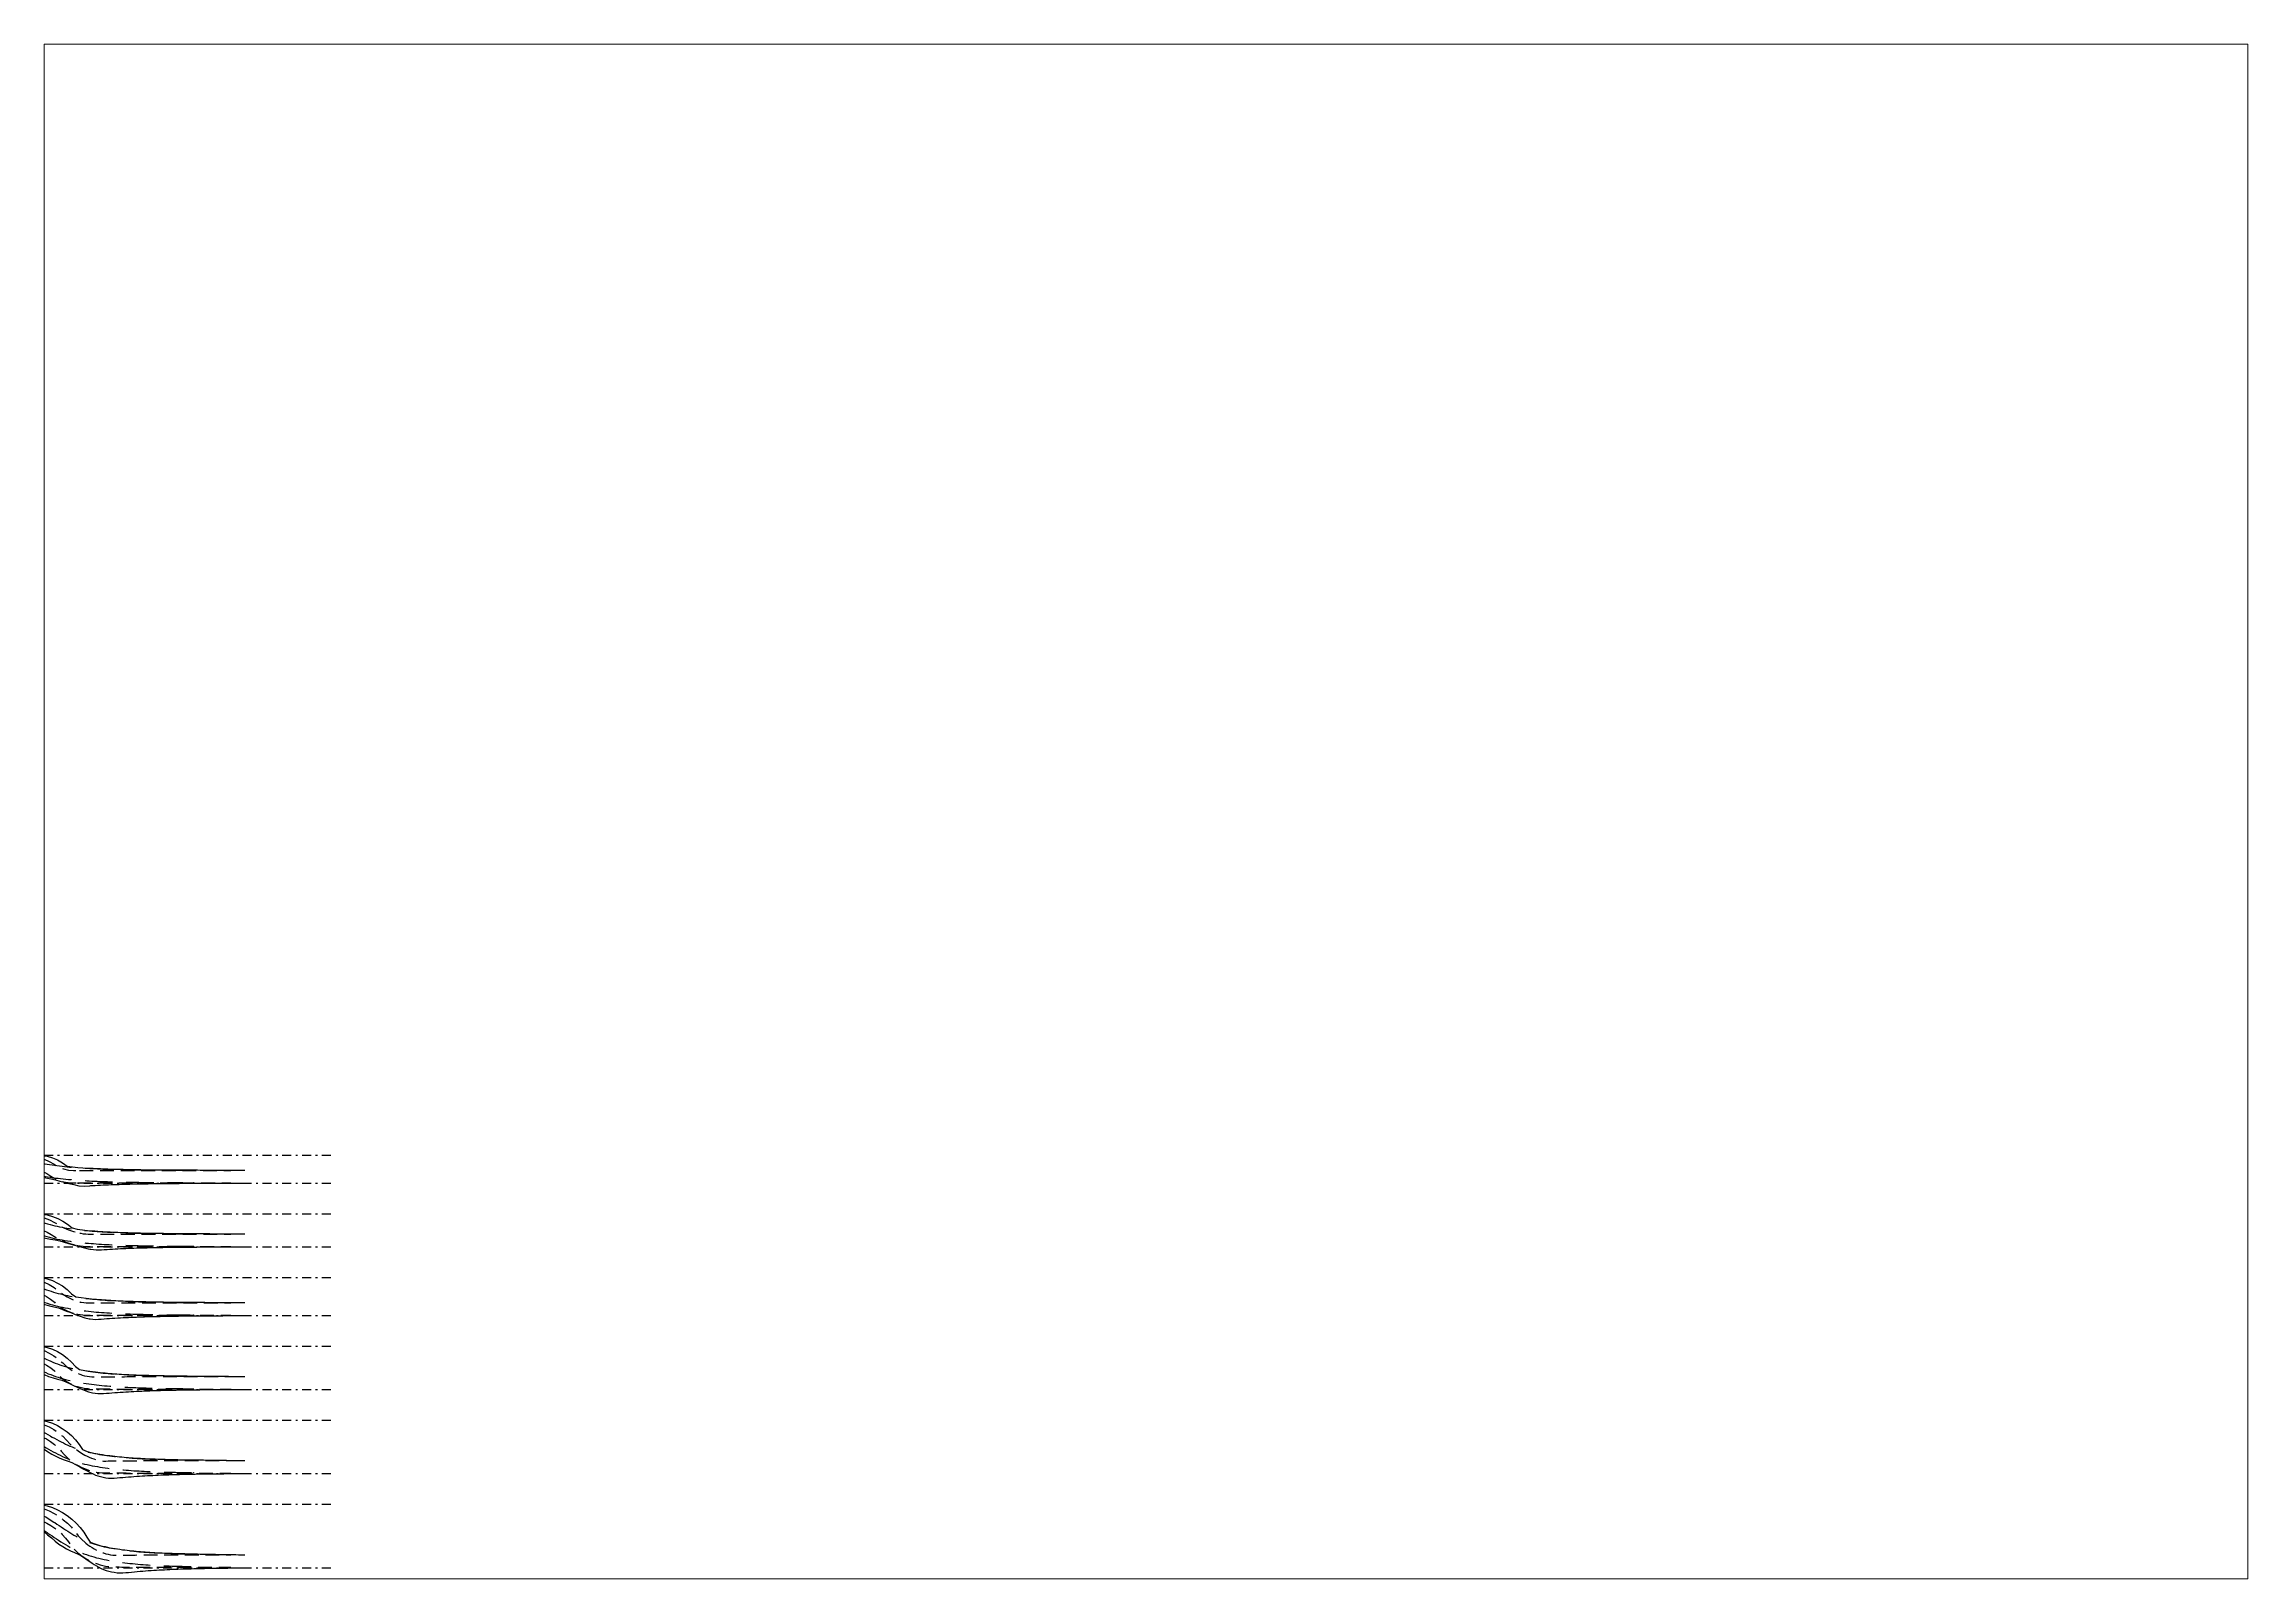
# Paper-space layout 'Layout1' of a CAD drawing. Header units: millimetres. Extents: x 29 to 259, y 20 to 180.
# The model-space entities are those that its viewports show. They can reach past a viewport. Long polylines and large blocks are cut down to what shows.
import ezdxf
from ezdxf import colors
from ezdxf.entities.mleader import LeaderData, LeaderLine
from ezdxf.math import Vec2, Vec3

# ---------------------------------------------------------------- set-up
doc = ezdxf.new("R2010")
doc.units = ezdxf.units.MM
for name, pattern in [('DASHDOT', [1, 0.5, -0.25, 0, -0.25]), ('DASHED', [0.75, 0.5, -0.25]), ('DASHEDX2', [1.5, 1, -0.5])]:
    doc.linetypes.add(name, pattern=pattern)
doc.layers.add('ATVEHICLE', color=7, linetype='Continuous')
doc.layers.add('vej', color=7, linetype='DASHDOT')
doc.styles.add('BT standard', font='sanss___.ttf')
doc.styles.get("Standard").update_dxf_attribs({"font": 'romans'})
doc.dimstyles.new('ISO-25', dxfattribs={"dimtxt": 2.5, "dimasz": 2.5, "dimexe": 1.25, "dimexo": 0.625, "dimtad": 1, "dimtxsty": 'Standard', "dimcen": 2.5, "dimadec": 0, "dimazin": 0, "dimtfac": 1, "dimtmove": 0, "dimatfit": 3, "dimfxl": 1, "dimarcsym": 0})

# ---------------------------------------------------------------- blocks, each defined once
blk = doc.blocks.new('*U1565')
at = {"layer": 'ATVEHICLE', "color": 2, "lineweight": 0}
blk.add_circle((0, 0), 0.0127, dxfattribs=at)
blk = doc.blocks.new('*U1566')
at = {"layer": 'ATVEHICLE', "color": 2, "lineweight": 0}
blk.add_circle((0, 0), 0.0127, dxfattribs=at)
blk = doc.blocks.new('*U1567')
at = {"layer": 'ATVEHICLE', "color": 1, "lineweight": 0}
blk.add_circle((0, 0), 0.0127, dxfattribs=at)
blk = doc.blocks.new('*U1568')
at = {"layer": 'ATVEHICLE', "color": 1, "lineweight": 0}
blk.add_circle((0, 0), 0.0127, dxfattribs=at)
blk = doc.blocks.new('*U1569')
at = {"layer": 'ATVEHICLE', "color": 2, "lineweight": 0}
blk.add_circle((0, 0), 0.0127, dxfattribs=at)
blk = doc.blocks.new('*U1570')
at = {"layer": 'ATVEHICLE', "color": 2, "lineweight": 0}
blk.add_circle((0, 0), 0.0127, dxfattribs=at)
blk = doc.blocks.new('*U1571')
at = {"layer": 'ATVEHICLE', "color": 2, "lineweight": 0}
blk.add_circle((0, 0), 0.0127, dxfattribs=at)
blk = doc.blocks.new('*U1572')
at = {"layer": 'ATVEHICLE', "color": 2, "lineweight": 0}
blk.add_circle((0, 0), 0.0127, dxfattribs=at)
blk = doc.blocks.new('*U1573')
at = {"layer": 'ATVEHICLE', "color": 1, "lineweight": 0}
blk.add_circle((0, 0), 0.0127, dxfattribs=at)
blk = doc.blocks.new('*U1574')
at = {"layer": 'ATVEHICLE', "color": 1, "lineweight": 0}
blk.add_circle((0, 0), 0.0127, dxfattribs=at)
blk = doc.blocks.new('*U1575')
at = {"layer": 'ATVEHICLE', "color": 2, "lineweight": 0}
blk.add_circle((0, 0), 0.0127, dxfattribs=at)
blk = doc.blocks.new('*U1576')
at = {"layer": 'ATVEHICLE', "color": 2, "lineweight": 0}
blk.add_circle((0, 0), 0.0127, dxfattribs=at)
blk = doc.blocks.new('*U1577')
at = {"layer": 'ATVEHICLE', "color": 1, "lineweight": 0}
blk.add_circle((0, 0), 0.0127, dxfattribs=at)
blk = doc.blocks.new('*U1578')
at = {"layer": 'ATVEHICLE', "color": 1, "lineweight": 0}
blk.add_circle((0, 0), 0.0127, dxfattribs=at)
blk = doc.blocks.new('*U1579')
at = {"layer": 'ATVEHICLE', "color": 2, "lineweight": 0}
blk.add_circle((0, 0), 0.0127, dxfattribs=at)
blk = doc.blocks.new('*U1580')
at = {"layer": 'ATVEHICLE', "color": 2, "lineweight": 0}
blk.add_circle((0, 0), 0.0127, dxfattribs=at)
blk = doc.blocks.new('*U1581')
at = {"layer": 'ATVEHICLE', "color": 2, "lineweight": 0}
blk.add_circle((0, 0), 0.0127, dxfattribs=at)
blk = doc.blocks.new('*U1582')
at = {"layer": 'ATVEHICLE', "color": 2, "lineweight": 0}
blk.add_circle((0, 0), 0.0127, dxfattribs=at)
blk = doc.blocks.new('*U1583')
at = {"layer": 'ATVEHICLE', "color": 1, "lineweight": 0}
blk.add_circle((0, 0), 0.0127, dxfattribs=at)
blk = doc.blocks.new('*U1584')
at = {"layer": 'ATVEHICLE', "color": 1, "lineweight": 0}
blk.add_circle((0, 0), 0.0127, dxfattribs=at)
blk = doc.blocks.new('*U1585')
at = {"layer": 'ATVEHICLE', "color": 2, "lineweight": 0}
blk.add_circle((0, 0), 0.0127, dxfattribs=at)
blk = doc.blocks.new('*U1586')
at = {"layer": 'ATVEHICLE', "color": 2, "lineweight": 0}
blk.add_circle((0, 0), 0.0127, dxfattribs=at)
blk = doc.blocks.new('*U1587')
at = {"layer": 'ATVEHICLE', "color": 1, "lineweight": 0}
blk.add_circle((0, 0), 0.0127, dxfattribs=at)
blk = doc.blocks.new('*U1588')
at = {"layer": 'ATVEHICLE', "color": 1, "lineweight": 0}
blk.add_circle((0, 0), 0.0127, dxfattribs=at)
blk = doc.blocks.new('*U1589')
at = {"layer": 'ATVEHICLE', "color": 2, "lineweight": 0}
blk.add_circle((0, 0), 0.0127, dxfattribs=at)
blk = doc.blocks.new('*U1590')
at = {"layer": 'ATVEHICLE', "color": 2, "lineweight": 0}
blk.add_circle((0, 0), 0.0127, dxfattribs=at)
blk = doc.blocks.new('*U1591')
at = {"layer": 'ATVEHICLE', "color": 2, "lineweight": 0}
blk.add_circle((0, 0), 0.0127, dxfattribs=at)
blk = doc.blocks.new('*U1592')
at = {"layer": 'ATVEHICLE', "color": 2, "lineweight": 0}
blk.add_circle((0, 0), 0.0127, dxfattribs=at)
blk = doc.blocks.new('*U1593')
at = {"layer": 'ATVEHICLE', "color": 1, "lineweight": 0}
blk.add_circle((0, 0), 0.0127, dxfattribs=at)
blk = doc.blocks.new('*U1594')
at = {"layer": 'ATVEHICLE', "color": 1, "lineweight": 0}
blk.add_circle((0, 0), 0.0127, dxfattribs=at)
blk = doc.blocks.new('*U1595')
at = {"layer": 'ATVEHICLE', "color": 2, "lineweight": 0}
blk.add_circle((0, 0), 0.0127, dxfattribs=at)
blk = doc.blocks.new('*U1596')
at = {"layer": 'ATVEHICLE', "color": 2, "lineweight": 0}
blk.add_circle((0, 0), 0.0127, dxfattribs=at)
blk = doc.blocks.new('*U1597')
at = {"layer": 'ATVEHICLE', "color": 1, "lineweight": 0}
blk.add_circle((0, 0), 0.0127, dxfattribs=at)
blk = doc.blocks.new('*U1598')
at = {"layer": 'ATVEHICLE', "color": 1, "lineweight": 0}
blk.add_circle((0, 0), 0.0127, dxfattribs=at)
blk = doc.blocks.new('*U1599')
at = {"layer": 'ATVEHICLE', "color": 2, "lineweight": 0}
blk.add_circle((0, 0), 0.0127, dxfattribs=at)
blk = doc.blocks.new('*U1600')
at = {"layer": 'ATVEHICLE', "color": 2, "lineweight": 0}
blk.add_circle((0, 0), 0.0127, dxfattribs=at)
blk = doc.blocks.new('*U1601')
at = {"layer": 'ATVEHICLE', "color": 2, "lineweight": 0}
blk.add_circle((0, 0), 0.0127, dxfattribs=at)
blk = doc.blocks.new('*U1602')
at = {"layer": 'ATVEHICLE', "color": 2, "lineweight": 0}
blk.add_circle((0, 0), 0.0127, dxfattribs=at)
blk = doc.blocks.new('*U1603')
at = {"layer": 'ATVEHICLE', "color": 1, "lineweight": 0}
blk.add_circle((0, 0), 0.0127, dxfattribs=at)
blk = doc.blocks.new('*U1604')
at = {"layer": 'ATVEHICLE', "color": 1, "lineweight": 0}
blk.add_circle((0, 0), 0.0127, dxfattribs=at)
blk = doc.blocks.new('*U1605')
at = {"layer": 'ATVEHICLE', "color": 2, "lineweight": 0}
blk.add_circle((0, 0), 0.0127, dxfattribs=at)
blk = doc.blocks.new('*U1606')
at = {"layer": 'ATVEHICLE', "color": 2, "lineweight": 0}
blk.add_circle((0, 0), 0.0127, dxfattribs=at)
blk = doc.blocks.new('*U1607')
at = {"layer": 'ATVEHICLE', "color": 1, "lineweight": 0}
blk.add_circle((0, 0), 0.0127, dxfattribs=at)
blk = doc.blocks.new('*U1608')
at = {"layer": 'ATVEHICLE', "color": 1, "lineweight": 0}
blk.add_circle((0, 0), 0.0127, dxfattribs=at)
blk = doc.blocks.new('*U1609')
at = {"layer": 'ATVEHICLE', "color": 2, "lineweight": 0}
blk.add_circle((0, 0), 0.0127, dxfattribs=at)
blk = doc.blocks.new('*U1610')
at = {"layer": 'ATVEHICLE', "color": 2, "lineweight": 0}
blk.add_circle((0, 0), 0.0127, dxfattribs=at)
blk = doc.blocks.new('*U1611')
at = {"layer": 'ATVEHICLE', "color": 2, "lineweight": 0}
blk.add_circle((0, 0), 0.0127, dxfattribs=at)
blk = doc.blocks.new('*U1612')
at = {"layer": 'ATVEHICLE', "color": 2, "lineweight": 0}
blk.add_circle((0, 0), 0.0127, dxfattribs=at)
blk = doc.blocks.new('*U1613')
at = {"layer": 'ATVEHICLE', "color": 1, "lineweight": 0}
blk.add_circle((0, 0), 0.0127, dxfattribs=at)
blk = doc.blocks.new('*U1614')
at = {"layer": 'ATVEHICLE', "color": 1, "lineweight": 0}
blk.add_circle((0, 0), 0.0127, dxfattribs=at)
blk = doc.blocks.new('*U1615')
at = {"layer": 'ATVEHICLE', "color": 2, "lineweight": 0}
blk.add_circle((0, 0), 0.0127, dxfattribs=at)
blk = doc.blocks.new('*U1616')
at = {"layer": 'ATVEHICLE', "color": 2, "lineweight": 0}
blk.add_circle((0, 0), 0.0127, dxfattribs=at)
blk = doc.blocks.new('*U1617')
at = {"layer": 'ATVEHICLE', "color": 2, "lineweight": 0}
blk.add_circle((0, 0), 0.0127, dxfattribs=at)
blk = doc.blocks.new('*U1618')
at = {"layer": 'ATVEHICLE', "color": 1, "lineweight": 0}
blk.add_circle((0, 0), 0.0127, dxfattribs=at)
blk = doc.blocks.new('*U1619')
at = {"layer": 'ATVEHICLE', "color": 1, "lineweight": 0}
blk.add_circle((0, 0), 0.0127, dxfattribs=at)
blk = doc.blocks.new('*U1620')
at = {"layer": 'ATVEHICLE', "color": 2, "lineweight": 0}
blk.add_circle((0, 0), 0.0127, dxfattribs=at)
blk = doc.blocks.new('*U1621')
at = {"layer": 'ATVEHICLE', "color": 2, "lineweight": 0}
blk.add_circle((0, 0), 0.0127, dxfattribs=at)
blk = doc.blocks.new('*U1622')
at = {"layer": 'ATVEHICLE', "color": 2, "lineweight": 0}
blk.add_circle((0, 0), 0.0127, dxfattribs=at)
blk = doc.blocks.new('*U1623')
at = {"layer": 'ATVEHICLE', "color": 1, "lineweight": 0}
blk.add_circle((0, 0), 0.0127, dxfattribs=at)
blk = doc.blocks.new('*D1625')
at = {"color": 0, "lineweight": -2, "transparency": 16777216}
for p, q in [((12.29, -0.15), (12.29, -1.2)), ((15, -1.1), (12.29, -1.1)), ((15, -0.2), (15, -1.2))]:
    blk.add_line(p, q, dxfattribs=at)
at = {"layer": 'Defpoints', "color": 0, "transparency": 16777216}
for p in [(12.29, 0.05), (15, 0), (12.29, -1.1)]:
    blk.add_point(p, dxfattribs=at)
at = {"color": 0, "transparency": 16777216, "insert": (13.65, -0.76), "char_height": 0.4, "attachment_point": 5}
blk.add_mtext('2,71', dxfattribs=at)
blk = doc.blocks.new('_None')
blk = doc.blocks.new('*D1626')
at = {"color": 0, "lineweight": -2, "transparency": 16777216}
for p, q in [((15.2, 2.55), (16.11, 2.55)), ((16.01, 2.55), (16.01, 0)), ((15.2, 0), (16.11, 0))]:
    blk.add_line(p, q, dxfattribs=at)
at = {"layer": 'Defpoints', "color": 0, "transparency": 16777216}
for p in [(15, 2.55), (15, 0), (16.01, 0)]:
    blk.add_point(p, dxfattribs=at)
at = {"color": 0, "transparency": 16777216, "insert": (15.67, 1.27), "char_height": 0.4, "attachment_point": 5, "rotation": 90}
blk.add_mtext('2,55', dxfattribs=at)
blk = doc.blocks.new('*D1627')
at = {"color": 0, "lineweight": -2, "transparency": 16777216}
for p, q in [((5, -0.15), (5, -1.2)), ((12.29, -1.1), (5, -1.1)), ((12.29, -0.2), (12.29, -1.2))]:
    blk.add_line(p, q, dxfattribs=at)
at = {"layer": 'Defpoints', "color": 0, "transparency": 16777216}
for p in [(5, 0.05), (12.29, 0), (5, -1.1)]:
    blk.add_point(p, dxfattribs=at)
at = {"color": 0, "transparency": 16777216, "insert": (8.65, -0.76), "char_height": 0.4, "attachment_point": 5}
blk.add_mtext('7,29', dxfattribs=at)
blk = doc.blocks.new('*D1628')
at = {"color": 0, "lineweight": -2, "transparency": 16777216}
for p, q in [((3.4, -0.15), (3.4, -1.2)), ((5, -1.1), (3.4, -1.1)), ((5, -0.2), (5, -1.2))]:
    blk.add_line(p, q, dxfattribs=at)
at = {"layer": 'Defpoints', "color": 0, "transparency": 16777216}
for p in [(3.4, 0.05), (5, 0), (3.4, -1.1)]:
    blk.add_point(p, dxfattribs=at)
at = {"color": 0, "transparency": 16777216, "insert": (4.2, -0.76), "char_height": 0.4, "attachment_point": 5}
blk.add_mtext('1,6', dxfattribs=at)
blk = doc.blocks.new('*D1629')
at = {"color": 0, "lineweight": -2, "transparency": 16777216}
for p, q in [((0, -0.2), (0, -1.2)), ((3.4, -1.1), (0, -1.1)), ((3.4, -0.15), (3.4, -1.2))]:
    blk.add_line(p, q, dxfattribs=at)
at = {"layer": 'Defpoints', "color": 0, "transparency": 16777216}
for p in [(0, 0), (3.4, 0.05), (0, -1.1)]:
    blk.add_point(p, dxfattribs=at)
at = {"color": 0, "transparency": 16777216, "insert": (1.7, -0.76), "char_height": 0.4, "attachment_point": 5}
blk.add_mtext('3,4', dxfattribs=at)
blk = doc.blocks.new('*D1630')
at = {"color": 0, "lineweight": -2, "transparency": 16777216}
for p, q in [((0, -0.2), (0, -2.31)), ((15, -2.21), (0, -2.21)), ((15, -0.2), (15, -2.31))]:
    blk.add_line(p, q, dxfattribs=at)
at = {"layer": 'Defpoints', "color": 0, "transparency": 16777216}
for p in [(0, 0), (15, 0), (0, -2.21)]:
    blk.add_point(p, dxfattribs=at)
at = {"color": 0, "transparency": 16777216, "insert": (7.5, -1.91), "char_height": 0.4, "attachment_point": 5}
blk.add_mtext('15', dxfattribs=at)
blk = doc.blocks.new('A$C7A0B6575')
for p, q in [((2.901, 6.224), (3.761, 6.224)), ((0, 3.631), (2.661, 3.433)), ((2.892, 2.45), (2.892, 2.296)), ((2.892, 0.254), (2.892, 0.1)), ((2.942, 2.5), (3.858, 2.5)), ((2.942, 2.246), (3.858, 2.246)), ((2.942, 0.304), (3.858, 0.304)), ((2.942, 0.05), (3.858, 0.05)), ((3.4, 2.246), (3.4, 0.304)), ((3.908, 2.45), (3.908, 2.296)), ((3.908, 0.254), (3.908, 0.1)), ((4.492, 2.45), (4.492, 2.296)), ((4.492, 0.254), (4.492, 0.1)), ((4.542, 2.5), (5.458, 2.5)), ((4.542, 2.246), (5.458, 2.246)), ((4.542, 0.304), (5.458, 0.304)), ((4.542, 0.05), (5.458, 0.05)), ((5, 2.246), (5, 0.304)), ((5.508, 2.45), (5.508, 2.296)), ((5.508, 0.254), (5.508, 0.1)), ((5.772, 2.55), (6.788, 2.55)), ((11.782, 2.45), (11.782, 2.296)), ((11.782, 0.254), (11.782, 0.1)), ((11.832, 2.5), (12.748, 2.5)), ((11.832, 2.246), (12.748, 2.246)), ((11.832, 0.304), (12.748, 0.304)), ((11.832, 0.05), (12.748, 0.05)), ((12.29, 2.246), (12.29, 0.304)), ((12.798, 2.45), (12.798, 2.296)), ((12.798, 0.254), (12.798, 0.1)), ((15, 2.55), (15, 0))]:
    blk.add_line(p, q)
at = {"linetype": 'Continuous'}
for points in [[(0, 3.631), (0.001, 3.677), (0.349, 3.674), (0.349, 3.713), (-0.004, 3.712), (-0.005, 3.754), (0.023, 3.758), (0.023, 3.92), (0.002, 3.926), (0.003, 3.991), (0.007, 4.924), (0.013, 5.103), (0.019, 5.314), (0.025, 5.483), (0.04, 5.639), (0.054, 5.795), (0.075, 5.933), (0.104, 6.088), (0.131, 6.207), (0.153, 6.307), (0.179, 6.368), (0.21, 6.408), (0.243, 6.438), (0.267, 6.447), (0.304, 6.448), (0.494, 6.449)], [(0.393, 5.146), (0.389, 5.311), (0.401, 5.423), (0.402, 5.542), (0.408, 5.667), (0.412, 5.775), (0.417, 5.886), (0.429, 6.013), (0.431, 6.105), (0.442, 6.16), (0.451, 6.246), (0.461, 6.321), (0.475, 6.449)], [(0.437, 5.146), (0.433, 5.309), (0.444, 5.421), (0.445, 5.541), (0.452, 5.665), (0.455, 5.773), (0.46, 5.883), (0.473, 6.011), (0.475, 6.1), (0.486, 6.153), (0.495, 6.241), (0.505, 6.316), (0.519, 6.444)], [(0.463, 5.146), (0.459, 5.308), (0.47, 5.42), (0.472, 5.54), (0.478, 5.664), (0.481, 5.772), (0.487, 5.881), (0.499, 6.009), (0.501, 6.098), (0.512, 6.149), (0.521, 6.238), (0.531, 6.313), (0.545, 6.442)], [(7.621, 5.222), (0.461, 5.222)], [(7.621, 5.146), (0.463, 5.146)], [(0.475, 6.449), (5.548, 6.449)], [(0.493, 6.449), (0.548, 6.498), (0.798, 6.498), (0.798, 6.449)], [(2.901, 6.224), (0.519, 6.224)], [(14.458, 6.278), (0.526, 6.278)], [(0.548, 6.498), (0.548, 6.449)], [(0.81, 6.449), (0.81, 6.549), (0.961, 6.449)], [(1.655, 5.222), (1.655, 6.224)], [(1.753, 5.222), (1.753, 6.224)], [(3.122, 5.222), (3.122, 6.224)], [(3.22, 5.222), (3.22, 6.224)], [(14.466, 6.224), (3.761, 6.224)], [(4.589, 5.222), (4.589, 6.224)], [(4.687, 5.222), (4.687, 6.224)], [(5.548, 6.449), (8.766, 6.45)], [(6.056, 5.222), (6.056, 6.224)], [(6.154, 5.222), (6.154, 6.224)], [(7.621, 4.431), (7.621, 6.224)], [(13.768, 4.554), (7.621, 4.554)], [(13.847, 4.431), (7.621, 4.431)], [(7.719, 4.554), (7.719, 6.224)], [(8.799, 6.486), (8.785, 6.429), (8.788, 6.395), (8.811, 6.371)], [(9.514, 6.53), (9.514, 6.37), (8.811, 6.37)], [(8.811, 6.53), (8.811, 6.371)], [(9.535, 6.483), (9.549, 6.429), (9.538, 6.397), (9.514, 6.37)], [(9.575, 6.429), (11.198, 6.429), (12.42, 6.429), (13.299, 6.428), (13.891, 6.427), (14.254, 6.427), (14.445, 6.426), (14.521, 6.425), (14.539, 6.424), (14.547, 6.423), (14.554, 6.422), (14.56, 6.421), (14.566, 6.42), (14.572, 6.419), (14.578, 6.418), (14.583, 6.417), (14.588, 6.417), (14.593, 6.416), (14.598, 6.415), (14.603, 6.414), (14.608, 6.413), (14.613, 6.412), (14.618, 6.411), (14.623, 6.41), (14.627, 6.409), (14.632, 6.408), (14.636, 6.407), (14.641, 6.406), (14.645, 6.405), (14.649, 6.404), (14.652, 6.403), (14.656, 6.402), (14.66, 6.401), (14.663, 6.4), (14.666, 6.399), (14.669, 6.398), (14.672, 6.397), (14.675, 6.396), (14.677, 6.394), (14.68, 6.393), (14.683, 6.391), (14.685, 6.39), (14.688, 6.388), (14.69, 6.385), (14.693, 6.381), (14.696, 6.375), (14.698, 6.368), (14.701, 6.359), (14.705, 6.348), (14.708, 6.334), (14.712, 6.318), (14.716, 6.299), (14.72, 6.279), (14.725, 6.257), (14.729, 6.234), (14.734, 6.21), (14.739, 6.184), (14.744, 6.158), (14.749, 6.132), (14.755, 6.105), (14.76, 6.078), (14.765, 6.051), (14.77, 6.025), (14.776, 5.999), (14.781, 5.974), (14.786, 5.949), (14.79, 5.926), (14.795, 5.903), (14.799, 5.881), (14.803, 5.86), (14.807, 5.839), (14.811, 5.818), (14.815, 5.797), (14.818, 5.777), (14.822, 5.757), (14.825, 5.737), (14.829, 5.716), (14.832, 5.696), (14.836, 5.676), (14.839, 5.655), (14.843, 5.634), (14.847, 5.613), (14.85, 5.592), (14.854, 5.57), (14.858, 5.548), (14.861, 5.526), (14.865, 5.504), (14.869, 5.482), (14.872, 5.46), (14.875, 5.437), (14.878, 5.415), (14.882, 5.392), (14.884, 5.369), (14.887, 5.346), (14.89, 5.322), (14.893, 5.297), (14.896, 5.271), (14.899, 5.244), (14.902, 5.216), (14.905, 5.188), (14.909, 5.158), (14.912, 5.128), (14.915, 5.098), (14.918, 5.067), (14.922, 5.035), (14.925, 5.003), (14.929, 4.972), (14.932, 4.94), (14.935, 4.908), (14.938, 4.877), (14.942, 4.846), (14.944, 4.816), (14.947, 4.786), (14.95, 4.758), (14.952, 4.73), (14.954, 4.702), (14.956, 4.675), (14.958, 4.647), (14.96, 4.619), (14.963, 4.59), (14.965, 4.559), (14.967, 4.528), (14.969, 4.495), (14.971, 4.462), (14.973, 4.429), (14.976, 4.397), (14.978, 4.365), (14.979, 4.336), (14.981, 4.309)], [(9.584, 4.554), (9.584, 6.224)], [(9.691, 4.554), (9.691, 6.224)], [(11.56, 4.554), (11.56, 6.224)], [(11.659, 4.554), (11.659, 6.224)], [(13.536, 4.554), (13.536, 6.224)], [(14.458, 6.278), (14.687, 6.388)], [(14.546, 4.431), (14.546, 5.125), (14.546, 5.25), (14.543, 5.348), (14.54, 5.439), (14.534, 5.54), (14.529, 5.647), (14.522, 5.74), (14.513, 5.847), (14.499, 5.982), (14.458, 6.278)], [(14.595, 3.433), (14.597, 5.125), (14.596, 5.251), (14.593, 5.349), (14.591, 5.441), (14.585, 5.543), (14.58, 5.65), (14.572, 5.744), (14.563, 5.851), (14.549, 5.988), (14.517, 6.219), (14.705, 6.309)], [(14.546, 3.433), (14.546, 4.431)], [(0.003, 3.963), (0.423, 3.962)], [(0.373, 3.963), (0.367, 3.604)], [(0.423, 3.962), (0.418, 3.6)], [(2.979, 3.433), (2.661, 3.433)], [(2.923, 3.433), (2.926, 3.595), (2.933, 3.692), (2.95, 3.801), (2.966, 3.891), (2.99, 3.967), (3.028, 4.052), (3.061, 4.122), (3.096, 4.172), (3.134, 4.225), (3.148, 4.245), (3.166, 4.264), (3.223, 4.288), (3.949, 4.29), (3.982, 4.281), (4.01, 4.267), (4.035, 4.241), (4.068, 4.204), (4.097, 4.167), (4.119, 4.122), (4.147, 4.077), (4.17, 4.034), (4.189, 3.985), (4.21, 3.927), (4.224, 3.873), (4.233, 3.819), (4.242, 3.78), (4.246, 3.734), (4.248, 3.672), (4.248, 3.609), (4.25, 3.551), (4.25, 3.433)], [(2.979, 3.433), (2.977, 3.61), (2.979, 3.686), (2.991, 3.749), (3.002, 3.806), (3.016, 3.852), (3.034, 3.897), (3.06, 3.96), (3.092, 4.02), (3.127, 4.067), (3.167, 4.112), (3.219, 4.162), (3.264, 4.191), (3.319, 4.216), (3.382, 4.228), (3.443, 4.232), (3.506, 4.235), (3.562, 4.239), (3.648, 4.238), (3.709, 4.237), (3.765, 4.231), (3.819, 4.226), (3.875, 4.214), (3.927, 4.196), (3.966, 4.164), (4, 4.136), (4.024, 4.106), (4.053, 4.074), (4.078, 4.045), (4.107, 3.997), (4.128, 3.957), (4.15, 3.913), (4.162, 3.876), (4.174, 3.829), (4.184, 3.787), (4.194, 3.74), (4.197, 3.68), (4.197, 3.433)], [(4.338, 3.433), (4.197, 3.433)], [(4.469, 3.433), (4.288, 3.433)], [(4.469, 3.433), (4.467, 3.61), (4.469, 3.686), (4.481, 3.749), (4.492, 3.806), (4.506, 3.852), (4.524, 3.897), (4.55, 3.96), (4.582, 4.02), (4.617, 4.067), (4.657, 4.112), (4.709, 4.162), (4.754, 4.191), (4.809, 4.216), (4.872, 4.228), (4.933, 4.232), (4.996, 4.235), (5.052, 4.239), (5.138, 4.238), (5.199, 4.237), (5.255, 4.231), (5.309, 4.226), (5.365, 4.214), (5.417, 4.196), (5.456, 4.164), (5.49, 4.136), (5.514, 4.106), (5.543, 4.074), (5.568, 4.045), (5.597, 3.997), (5.618, 3.957), (5.64, 3.913), (5.652, 3.876), (5.664, 3.829), (5.674, 3.787), (5.684, 3.74), (5.687, 3.68), (5.687, 3.433)], [(11.749, 3.432), (5.686, 3.433)], [(13.022, 3.433), (13.022, 3.579), (13.016, 3.675), (13, 3.785), (12.985, 3.875), (12.962, 3.951), (12.925, 4.037), (12.893, 4.107), (12.859, 4.158), (12.821, 4.211), (12.808, 4.232), (12.79, 4.25), (12.733, 4.275), (12.007, 4.286), (11.974, 4.277), (11.946, 4.264), (11.921, 4.238), (11.887, 4.202), (11.858, 4.165), (11.835, 4.121), (11.807, 4.076), (11.783, 4.033), (11.764, 3.985), (11.742, 3.926), (11.727, 3.873), (11.717, 3.819), (11.708, 3.78), (11.704, 3.734), (11.7, 3.672), (11.699, 3.609), (11.697, 3.551), (11.696, 3.433)], [(12.967, 3.433), (12.97, 3.594), (12.969, 3.67), (12.958, 3.733), (12.948, 3.79), (12.935, 3.836), (12.918, 3.882), (12.892, 3.945), (12.861, 4.005), (12.826, 4.052), (12.787, 4.098), (12.736, 4.149), (12.691, 4.178), (12.636, 4.204), (12.573, 4.217), (12.513, 4.222), (12.449, 4.226), (12.394, 4.23), (12.308, 4.23), (12.246, 4.231), (12.19, 4.225), (12.137, 4.221), (12.08, 4.21), (12.028, 4.192), (11.988, 4.16), (11.954, 4.133), (11.93, 4.103), (11.901, 4.071), (11.875, 4.043), (11.846, 3.995), (11.824, 3.955), (11.801, 3.912), (11.789, 3.875), (11.777, 3.828), (11.766, 3.786), (11.755, 3.739), (11.752, 3.68), (11.749, 3.432)], [(14.881, 3.481), (14.595, 3.433), (12.967, 3.433)], [(14.621, 3.437), (14.621, 3.936)], [(14.636, 3.439), (14.636, 3.936)], [(14.649, 3.442), (14.649, 3.936)], [(14.661, 3.444), (14.661, 3.936)], [(14.992, 3.638), (14.947, 3.496), (14.931, 3.491), (14.929, 3.618), (14.942, 3.611), (14.931, 3.491), (14.922, 3.472), (14.889, 3.466), (14.881, 3.481), (14.918, 3.577)], [(14.884, 4.08), (14.884, 3.951)], [(14.981, 4.309), (14.987, 4.195)], [(14.987, 3.746), (14.987, 3.712)]]:
    blk.add_lwpolyline(points, dxfattribs=at)
for points in [[(5.743, 6.449), (5.743, 6.469, -0.4142136), (5.753, 6.479), (6.531, 6.479, -0.4142136), (6.541, 6.469), (6.541, 6.449)], [(6.531, 6.479, 0.1073602), (5.752, 6.479, 0.1073602)], [(11.651, 6.429), (11.651, 6.449, -0.4142136), (11.661, 6.459), (12.439, 6.459, -0.4142136), (12.449, 6.449), (12.449, 6.429)], [(12.439, 6.459, 0.1073602), (11.66, 6.459, 0.1073602)], [(2.943, 3.433), (2.945, 3.584), (2.95, 3.632), (2.953, 3.677), (2.957, 3.721), (2.97, 3.777), (2.979, 3.837), (2.994, 3.887), (3.013, 3.941), (3.034, 3.984), (3.066, 4.039), (3.091, 4.081), (3.13, 4.136), (3.165, 4.175), (3.196, 4.206), (3.234, 4.231, -0.142638), (3.299, 4.249), (3.879, 4.249, -0.14119), (3.943, 4.231), (3.991, 4.201), (4.029, 4.163), (4.058, 4.129), (4.086, 4.094), (4.112, 4.054), (4.133, 4.017), (4.152, 3.979), (4.171, 3.931), (4.19, 3.88), (4.202, 3.836), (4.21, 3.791), (4.218, 3.746), (4.224, 3.713), (4.229, 3.677), (4.229, 3.433)], [(4.433, 3.433), (4.435, 3.584), (4.44, 3.632), (4.443, 3.677), (4.447, 3.721), (4.46, 3.777), (4.469, 3.837), (4.484, 3.887), (4.503, 3.941), (4.524, 3.984), (4.556, 4.039), (4.581, 4.081), (4.62, 4.136), (4.655, 4.175), (4.686, 4.206), (4.724, 4.231, -0.142638), (4.789, 4.249), (5.369, 4.249, -0.14119), (5.433, 4.231), (5.481, 4.201), (5.519, 4.163), (5.548, 4.129), (5.576, 4.094), (5.602, 4.054), (5.623, 4.017), (5.642, 3.979), (5.661, 3.931), (5.68, 3.88), (5.692, 3.836), (5.7, 3.791), (5.708, 3.746), (5.714, 3.713), (5.719, 3.677), (5.719, 3.433)], [(13.003, 3.433), (13.002, 3.568), (12.998, 3.616), (12.995, 3.661), (12.992, 3.705), (12.98, 3.761), (12.972, 3.821), (12.958, 3.871), (12.938, 3.925), (12.918, 3.969), (12.887, 4.024), (12.863, 4.066), (12.824, 4.122), (12.79, 4.161), (12.76, 4.193), (12.721, 4.218, 0.142638), (12.657, 4.237), (12.076, 4.245, 0.14119), (12.012, 4.227), (11.964, 4.197), (11.926, 4.161), (11.896, 4.127), (11.868, 4.092), (11.841, 4.052), (11.82, 4.015), (11.8, 3.977), (11.781, 3.93), (11.761, 3.879), (11.749, 3.835), (11.74, 3.79), (11.731, 3.746), (11.725, 3.712), (11.72, 3.677), (11.717, 3.432)], [(14.621, 4.295), (14.621, 4.215, 0.4142136), (14.641, 4.195), (14.984, 4.195, -0.4142136), (15, 4.179), (15, 4.095), (14.641, 4.095, 0.4142136), (14.621, 4.075), (14.621, 3.936), (14.94, 3.936)], [(14.94, 3.868), (15, 3.868), (15, 4.08), (14.656, 4.08, 0.4142136), (14.636, 4.06), (14.636, 3.951), (14.94, 3.951), (14.94, 3.856)], [(14.724, 3.856), (15, 3.856), (15, 3.766, -0.4142136), (14.98, 3.746), (14.661, 3.746)], [(14.698, 3.638), (14.992, 3.638), (15, 3.652), (15, 3.692, 0.4142136), (14.98, 3.712), (14.661, 3.712)], [(15, 3.652), (14.717, 3.652, 0.3598336), (14.697, 3.636), (14.661, 3.444)], [(14.884, 4.054), (14.8, 4.054, 0.4142136), (14.784, 4.038), (14.784, 3.99, 0.4142136), (14.8, 3.974), (14.884, 3.974)]]:
    blk.add_lwpolyline(points, format="xyb", dxfattribs=at)
for points in [[(9.576, 6.451), (9.557, 6.482), (9.535, 6.483), (9.514, 6.53), (8.811, 6.53), (8.799, 6.486), (8.781, 6.486), (8.766, 6.45), (8.766, 6.352), (9.575, 6.35)], [(8.837, 6.494), (8.837, 6.394), (9.495, 6.394), (9.495, 6.494)], [(0.037, 3.811), (0.351, 3.811), (0.351, 3.846), (0.038, 3.846)]]:
    blk.add_lwpolyline(points, close=True, dxfattribs=at)
at = {"linetype": 'Continuous', "const_width": 0.02}
blk.add_lwpolyline([(14.442, 4.353), (13.768, 4.441), (13.768, 5.982), (14.394, 5.982), (14.396, 5.969), (14.41, 5.837), (14.419, 5.731), (14.426, 5.641), (14.431, 5.534), (14.437, 5.434), (14.439, 5.345), (14.442, 5.249), (14.443, 5.125)], close=True, dxfattribs=at)
blk.add_lwpolyline([(14.719, 6.28), (14.555, 6.201), (14.583, 5.992), (14.598, 5.855), (14.607, 5.747), (14.615, 5.653), (14.62, 5.544), (14.626, 5.442), (14.628, 5.35), (14.631, 5.252), (14.632, 5.126), (14.631, 4.347), (14.992, 4.304)], dxfattribs=at)
blk.add_lwpolyline([(15, 2.55), (0, 2.55), (0, 0), (15, 0)], close=True)
at = {"linetype": 'Continuous'}
for points in [[(14.649, 4.039), (14.649, 3.991, 0.4142136), (14.665, 3.975), (14.753, 3.975, 0.4142136), (14.769, 3.991), (14.769, 4.039, 0.4142136), (14.753, 4.055), (14.665, 4.055, 0.4142136)], [(14.96, 4.059), (14.972, 4.058, -0.4084588), (14.98, 4.05), (14.981, 3.901, -0.4198283), (14.972, 3.892), (14.959, 3.893, -0.4129347), (14.951, 3.901), (14.951, 4.05, -0.4156566)]]:
    blk.add_lwpolyline(points, format="xyb", close=True, dxfattribs=at)
for centre, radius in [((3.599, 3.578), 0.519), ((3.599, 3.578), 0.479), ((3.599, 3.578), 0.28), ((5.089, 3.578), 0.519), ((5.089, 3.578), 0.479), ((5.089, 3.578), 0.28), ((12.362, 3.58), 0.519), ((12.362, 3.58), 0.479), ((12.362, 3.58), 0.28)]:
    blk.add_circle(centre, radius, dxfattribs=at)
for centre, start, end in [((2.942, 2.45), 90, 180), ((2.942, 2.296), 180, 270), ((2.942, 0.254), 90, 180), ((2.942, 0.1), 180, 270), ((3.858, 2.45), 0, 90), ((3.858, 2.296), 270, 0), ((3.858, 0.254), 0, 90), ((3.858, 0.1), 270, 0), ((4.542, 2.45), 90, 180), ((4.542, 2.296), 180, 270), ((4.542, 0.254), 90, 180), ((4.542, 0.1), 180, 270), ((5.458, 2.45), 0, 90), ((5.458, 2.296), 270, 0), ((5.458, 0.254), 0, 90), ((5.458, 0.1), 270, 0), ((11.832, 2.45), 90, 180), ((11.832, 2.296), 180, 270), ((11.832, 0.254), 90, 180), ((11.832, 0.1), 180, 270), ((12.748, 2.45), 0, 90), ((12.748, 2.296), 270, 0), ((12.748, 0.254), 360, 90), ((12.748, 0.1), 270, 360)]:
    blk.add_arc(centre, 0.05, start, end)
for base, p1, p2, picture, middle in [((0, -1.103), (3.4, 0.05), (0, 0), '*D1629', (1.7, -0.765)), ((0, -2.206), (15, 0), (0, 0), '*D1630', (7.5, -1.906)), ((3.4, -1.103), (5, 0), (3.4, 0.05), '*D1628', (4.2, -0.765)), ((5, -1.103), (12.29, 0), (5, 0.05), '*D1627', (8.645, -0.765)), ((12.29, -1.103), (15, 0), (12.29, 0.05), '*D1625', (13.645, -0.765))]:
    dim = blk.add_linear_dim(base=base, p1=p1, p2=p2, angle=180, dimstyle='ISO-25', override={"dimtxt": 0.4, "dimasz": 0.2, "dimexe": 0.1, "dimexo": 0.2, "dimgap": 0.1, "dimtxsty": 'Standard', "dimblk1": 'None', "dimblk2": 'None', "dimsah": 1})
    dim.commit()
    dim.dimension.update_dxf_attribs({"geometry": picture, "text_midpoint": middle})
dim = blk.add_linear_dim(base=(16.01, 0), p1=(15, 2.55), p2=(15, 0), angle=270, dimstyle='ISO-25', override={"dimtxt": 0.4, "dimasz": 0.2, "dimexe": 0.1, "dimexo": 0.2, "dimgap": 0.1, "dimtxsty": 'Standard', "dimblk1": 'None', "dimblk2": 'None', "dimsah": 1})
dim.commit()
dim.dimension.update_dxf_attribs({"geometry": '*D1626', "text_midpoint": (16.01, 1.275), "dimtype": 128})
blk = doc.blocks.new('signatur1')
at = {"color": 1, "linetype": 'Continuous', "ltscale": 1.524, "flags": 128}
for points in [[(786.23, 196), (786.23, 196.37), (786.23, 196.88), (786.23, 197.39), (786.24, 197.9), (786.24, 198.41), (786.24, 198.92), (786.24, 199.43), (786.24, 199.94), (786.24, 199.99)], [(788.91, 196), (788.9, 196.42), (788.89, 196.93), (788.87, 197.43), (788.86, 197.94), (788.84, 198.44), (788.83, 198.95), (788.82, 199.46), (788.82, 199.96), (788.82, 199.99)]]:
    blk.add_lwpolyline(points, dxfattribs=at)
at = {"color": 2, "linetype": 'DASHEDX2', "ltscale": 1.524, "flags": 128}
blk.add_lwpolyline([(786.38, 196), (786.38, 196), (786.38, 196.51), (786.38, 197.02), (786.38, 197.53), (786.38, 198.03), (786.38, 198.54), (786.38, 199.05), (786.38, 199.56), (786.38, 199.99)], dxfattribs=at)
at = {"color": 2, "linetype": 'DASHED', "ltscale": 1.524, "flags": 128}
blk.add_lwpolyline([(788.68, 196), (788.68, 196), (788.68, 196.51), (788.68, 197.02), (788.68, 197.53), (788.68, 198.03), (788.68, 198.54), (788.68, 199.05), (788.68, 199.56), (788.68, 199.99)], dxfattribs=at)
at = {"insert": (781.33, 197.78), "char_height": 0.6, "attachment_point": 1, "style": 'BT standard'}
blk.add_mtext_dynamic_manual_height_columns('Sporareal\\Pbaghjul', width=3.7412, gutter_width=12.5, heights=[0], dxfattribs=at)
ml = blk.add_multileader_mtext('Standard')
ml.set_content('', color=256)
ml.set_leader_properties(lineweight=9)
ml.build(insert=Vec2(0, 0))
ml.multileader.update_dxf_attribs({"text_right_attachment_type": 6, "dogleg_length": 0.1, "arrow_head_size": 0.4})
ctx = ml.context
ctx.base_point, ctx.char_height, ctx.arrow_head_size, ctx.landing_gap_size, ctx.plane_origin = Vec3(784.7, 199.35), 0.6, 0.4, 0.09, Vec3(786.24, 199.05)
ctx.right_attachment, ctx.text_align_type = 6, 2
notes = []
notes.append((ctx, [(0, (1, 1, 0), (784.98, 199.05), (-1, 0), 0.1, [(0, [(786.24, 199.05)], 0, [])])]))
ctx.mtext.insert, ctx.mtext.alignment, ctx.mtext.flow_direction = Vec3(784.79, 199.65), 3, 5
ml = blk.add_multileader_mtext('Standard')
ml.set_content('Arealbehov', color=256, style='BT standard')
ml.set_leader_properties(lineweight=9)
ml.build(insert=Vec2(0, 0))
ml.multileader.update_dxf_attribs({"text_right_attachment_type": 6, "dogleg_length": 0.1, "arrow_head_size": 0.4})
ctx = ml.context
ctx.base_point, ctx.char_height, ctx.arrow_head_size, ctx.landing_gap_size, ctx.plane_origin = Vec3(790.24, 199.05), 0.6, 0.4, 0.09, Vec3(788.78, 199.05)
ctx.right_attachment = 6
notes.append((ctx, [(0, (1, 1, 0), (790.18, 199.05), (1, 0), 0.0548, [(0, [(788.83, 199.05)], 0, [])])]))
ctx.mtext.insert, ctx.mtext.flow_direction = Vec3(790.33, 199.36), 5
ml = blk.add_multileader_mtext('Standard')
ml.set_content('', color=256)
ml.set_leader_properties(lineweight=9)
ml.build(insert=Vec2(0, 0))
ml.multileader.update_dxf_attribs({"text_right_attachment_type": 6, "dogleg_length": 0.1, "arrow_head_size": 0.4})
ctx = ml.context
ctx.base_point, ctx.char_height, ctx.arrow_head_size, ctx.landing_gap_size, ctx.plane_origin = Vec3(784.84, 197.7), 0.6, 0.4, 0.09, Vec3(786.38, 197.4)
ctx.right_attachment, ctx.text_align_type = 6, 2
notes.append((ctx, [(0, (1, 1, 0), (785.12, 197.4), (-1, 0), 0.1, [(0, [(786.38, 197.4)], 0, [])])]))
ctx.mtext.insert, ctx.mtext.alignment, ctx.mtext.flow_direction = Vec3(784.93, 198), 3, 5
ml = blk.add_multileader_mtext('Standard')
ml.set_content('Sporareal\\Pforhjul', color=256, style='BT standard')
ml.set_leader_properties(lineweight=9)
ml.build(insert=Vec2(0, 0))
ml.multileader.update_dxf_attribs({"text_right_attachment_type": 6, "dogleg_length": 0.1, "arrow_head_size": 0.4})
ctx = ml.context
ctx.base_point, ctx.char_height, ctx.arrow_head_size, ctx.landing_gap_size, ctx.plane_origin = Vec3(790.14, 197.4), 0.6, 0.4, 0.09, Vec3(788.63, 197.4)
ctx.right_attachment = 6
notes.append((ctx, [(0, (1, 1, 0), (790.04, 197.4), (1, 0), 0.1, [(0, [(788.68, 197.4)], 0, [])])]))
ctx.mtext.insert, ctx.mtext.flow_direction = Vec3(790.23, 197.79), 5
for ctx, leaders in notes:
    for number, flags, end, landing, length, lines in leaders:
        leader = LeaderData()
        leader.index, (leader.has_last_leader_line, leader.has_dogleg_vector, leader.attachment_direction) = number, flags
        leader.last_leader_point, leader.dogleg_vector, leader.dogleg_length = Vec3(end), Vec3(landing), length
        for number, points, colour, breaks in lines:
            line = LeaderLine()
            line.index, line.vertices, line.color, line.breaks = number, Vec3.list(points), colors.encode_raw_color(colour), breaks
            leader.lines.append(line)
        ctx.leaders.append(leader)
blk = doc.blocks.new('BUS 15 S')
at = {"layer": 'ATVEHICLE', "color": 1, "linetype": 'Continuous', "ltscale": 1.524, "flags": 128}
for points in [[(-30.93, 80.97), (-29.86, 80.97), (-28.79, 80.97), (-27.72, 80.97), (-26.64, 80.97), (-25.57, 80.97), (-24.5, 80.97), (-23.43, 80.97), (-22.36, 80.97), (-21.29, 81.01), (-20.21, 81.08), (-19.14, 81.2), (-18.05, 81.32), (-16.96, 81.42), (-15.86, 81.51), (-15.86, 81.51), (-14.83, 81.43), (-13.83, 81.23), (-12.87, 80.98), (-11.85, 80.97), (-10.83, 80.97), (-9.81, 80.97), (-8.79, 80.97), (-7.77, 80.97), (-6.74, 80.95), (-5.71, 80.79), (-4.68, 80.5), (-3.67, 80.08), (-2.69, 79.53), (-1.77, 78.85), (-0.77, 78.69), (0.28, 78.6), (1.31, 78.53), (2.31, 78.48), (3.27, 78.43), (3.46, 78.42)], [(-30.93, 78.42), (-29.86, 78.42), (-28.79, 78.42), (-27.72, 78.42), (-26.64, 78.42), (-25.57, 78.42), (-24.5, 78.42), (-23.43, 78.42), (-22.36, 78.42), (-21.29, 78.42), (-20.22, 78.42), (-19.14, 78.42), (-18.07, 78.42), (-17, 78.42), (-15.93, 78.42), (-15.93, 78.42), (-15.93, 78.42), (-14.91, 78.39), (-13.89, 78.33), (-12.88, 78.22), (-11.91, 77.89), (-10.93, 77.58), (-9.93, 77.32), (-8.94, 77.09), (-7.93, 76.89), (-6.93, 76.71), (-5.95, 76.57), (-5.01, 76.37), (-4.1, 76.14), (-3.21, 75.91), (-2.36, 75.7), (-1.47, 75.47), (-0.51, 75.23), (0.5, 75), (1.55, 74.91), (2.64, 75.01), (2.86, 75.04)], [(3.46, 78.42), (3.75, 78.4), (4.23, 78.38), (4.72, 78.36), (5.21, 78.34), (5.7, 78.33), (6.19, 78.31), (6.69, 78.29), (7.18, 78.28), (7.68, 78.27), (8.17, 78.25), (8.67, 78.24), (9.17, 78.23), (9.67, 78.22), (10.17, 78.21), (10.67, 78.2), (11.17, 78.19), (11.67, 78.19), (12.18, 78.18), (12.68, 78.17), (13.18, 78.16), (13.69, 78.16), (14.19, 78.15), (14.7, 78.15), (15.2, 78.14), (15.71, 78.14), (16.21, 78.13), (16.72, 78.13), (17.22, 78.13), (17.73, 78.12), (18.23, 78.12), (18.74, 78.12), (19.25, 78.11), (19.75, 78.11), (20.26, 78.11), (20.77, 78.11), (21.27, 78.1), (21.78, 78.1), (22.29, 78.1), (22.8, 78.1), (23.3, 78.1), (23.81, 78.1), (24.32, 78.09), (24.83, 78.09), (25.33, 78.09), (25.84, 78.09), (26.35, 78.09), (26.86, 78.09), (27.37, 78.08), (27.87, 78.08), (28.38, 78.08), (28.89, 78.08), (29.4, 78.08), (29.91, 78.08), (30.41, 78.07), (30.92, 78.07), (31.43, 78.07), (31.94, 78.07), (32.45, 78.07), (32.95, 78.07), (33.06, 78.07)], [(2.86, 75.04), (3.18, 75.05), (3.71, 75.08), (4.23, 75.11), (4.76, 75.14), (5.29, 75.16), (5.81, 75.19), (6.33, 75.21), (6.85, 75.23), (7.37, 75.25), (7.89, 75.27), (8.41, 75.28), (8.93, 75.3), (9.45, 75.31), (9.96, 75.33), (10.48, 75.34), (10.99, 75.35), (11.51, 75.36), (12.02, 75.37), (12.54, 75.38), (13.05, 75.39), (13.56, 75.4), (14.08, 75.41), (14.59, 75.42), (15.1, 75.42), (15.61, 75.43), (16.12, 75.44), (16.64, 75.44), (17.15, 75.45), (17.66, 75.45), (18.17, 75.46), (18.68, 75.46), (19.19, 75.47), (19.7, 75.47), (20.21, 75.47), (20.72, 75.48), (21.23, 75.48), (21.74, 75.48), (22.25, 75.49), (22.76, 75.49), (23.27, 75.49), (23.78, 75.49), (24.29, 75.5), (24.8, 75.5), (25.31, 75.5), (25.82, 75.5), (26.33, 75.5), (26.84, 75.5), (27.35, 75.51), (27.86, 75.51), (28.37, 75.51), (28.87, 75.51), (29.38, 75.51), (29.89, 75.51), (30.4, 75.51), (30.91, 75.51), (31.42, 75.51), (31.93, 75.51), (32.44, 75.51), (32.95, 75.52), (33.05, 75.52)], [(-30.93, 69.47), (-29.86, 69.47), (-28.79, 69.47), (-27.72, 69.47), (-26.64, 69.47), (-25.57, 69.47), (-24.5, 69.47), (-23.43, 69.47), (-22.36, 69.47), (-21.29, 69.52), (-20.21, 69.59), (-19.14, 69.69), (-18.05, 69.8), (-16.96, 69.89), (-15.86, 69.98), (-15.86, 69.98), (-14.82, 69.96), (-13.81, 69.82), (-12.83, 69.62), (-11.85, 69.47), (-10.83, 69.47), (-9.81, 69.47), (-8.79, 69.47), (-7.77, 69.47), (-6.74, 69.43), (-5.7, 69.26), (-4.67, 68.97), (-3.65, 68.57), (-2.66, 68.06), (-1.72, 67.44), (-0.81, 66.75), (0.17, 66.45), (1.2, 66.33), (2.23, 66.23), (3.25, 66.15), (3.55, 66.12)], [(-30.93, 66.92), (-29.86, 66.92), (-28.79, 66.92), (-27.72, 66.92), (-26.64, 66.92), (-25.57, 66.92), (-24.5, 66.92), (-23.43, 66.92), (-22.36, 66.92), (-21.29, 66.92), (-20.22, 66.92), (-19.14, 66.92), (-18.07, 66.92), (-17, 66.92), (-15.93, 66.91), (-15.93, 66.91), (-15.93, 66.91), (-14.91, 66.88), (-13.89, 66.82), (-12.88, 66.72), (-11.87, 66.57), (-10.88, 66.32), (-9.92, 65.95), (-8.96, 65.58), (-7.98, 65.27), (-7, 64.98), (-6.03, 64.73), (-5.07, 64.53), (-4.14, 64.35), (-3.24, 64.19), (-2.37, 63.94), (-1.51, 63.69), (-0.6, 63.43), (0.35, 63.15), (1.33, 62.87), (2.33, 62.62), (2.63, 62.56)], [(3.55, 66.12), (3.75, 66.11), (4.25, 66.07), (4.75, 66.04), (5.24, 66.01), (5.71, 65.98), (6.19, 65.96), (6.67, 65.93), (7.15, 65.91), (7.64, 65.89), (8.13, 65.87), (8.62, 65.85), (9.11, 65.83), (9.6, 65.81), (10.09, 65.8), (10.59, 65.78), (11.09, 65.77), (11.58, 65.76), (12.08, 65.75), (12.58, 65.73), (13.08, 65.72), (13.58, 65.71), (14.09, 65.7), (14.59, 65.7), (15.09, 65.69), (15.6, 65.68), (16.1, 65.67), (16.6, 65.67), (17.11, 65.66), (17.61, 65.65), (18.12, 65.65), (18.63, 65.64), (19.13, 65.64), (19.64, 65.64), (20.14, 65.63), (20.65, 65.63), (21.16, 65.62), (21.67, 65.62), (22.17, 65.62), (22.68, 65.61), (23.19, 65.61), (23.7, 65.61), (24.21, 65.61), (24.71, 65.6), (25.22, 65.6), (25.73, 65.6), (26.24, 65.6), (26.75, 65.59), (27.26, 65.59), (27.76, 65.59), (28.27, 65.59), (28.78, 65.58), (29.29, 65.58), (29.8, 65.58), (30.31, 65.57), (30.82, 65.57), (31.33, 65.57), (31.84, 65.57), (32.35, 65.56), (32.85, 65.56), (33.06, 65.56)], [(2.63, 62.56), (2.84, 62.53), (3.36, 62.46), (3.89, 62.42), (4.42, 62.41), (4.96, 62.44), (5.5, 62.48), (6.03, 62.51), (6.57, 62.55), (7.1, 62.58), (7.63, 62.6), (8.16, 62.63), (8.68, 62.66), (9.21, 62.68), (9.73, 62.7), (10.26, 62.72), (10.78, 62.74), (11.3, 62.76), (11.82, 62.78), (12.34, 62.79), (12.86, 62.81), (13.37, 62.82), (13.89, 62.84), (14.41, 62.85), (14.92, 62.86), (15.44, 62.87), (15.95, 62.88), (16.47, 62.89), (16.98, 62.9), (17.5, 62.91), (18.01, 62.92), (18.52, 62.92), (19.04, 62.93), (19.55, 62.94), (20.06, 62.94), (20.58, 62.95), (21.09, 62.95), (21.6, 62.96), (22.11, 62.96), (22.62, 62.97), (23.14, 62.97), (23.65, 62.97), (24.16, 62.98), (24.67, 62.98), (25.18, 62.98), (25.69, 62.99), (26.2, 62.99), (26.71, 62.99), (27.23, 62.99), (27.74, 63), (28.25, 63), (28.76, 63), (29.27, 63), (29.78, 63), (30.29, 63), (30.8, 63.01), (31.31, 63.01), (31.82, 63.01), (32.33, 63.01), (32.84, 63.01), (33.05, 63.01)], [(-30.93, 56.97), (-29.86, 56.97), (-28.79, 56.97), (-27.72, 56.97), (-26.64, 56.97), (-25.57, 56.97), (-24.5, 56.97), (-23.43, 56.97), (-22.36, 56.97), (-21.29, 57.03), (-20.21, 57.12), (-19.13, 57.23), (-18.05, 57.36), (-16.95, 57.45), (-15.84, 57.54), (-15.84, 57.54), (-14.78, 57.57), (-13.75, 57.46), (-12.78, 57.23), (-11.85, 56.97), (-10.83, 56.97), (-9.81, 56.97), (-8.79, 56.97), (-7.77, 56.97), (-6.74, 56.91), (-5.7, 56.71), (-4.67, 56.37), (-3.67, 55.9), (-2.71, 55.32), (-1.79, 54.62), (-0.95, 53.81), (-0.09, 53.2), (0.93, 53.05), (1.95, 52.92), (2.97, 52.81), (3.77, 52.73)], [(-30.93, 54.42), (-29.86, 54.42), (-28.79, 54.42), (-27.72, 54.42), (-26.64, 54.42), (-25.57, 54.42), (-24.5, 54.42), (-23.43, 54.42), (-22.36, 54.42), (-21.29, 54.42), (-20.22, 54.42), (-19.14, 54.42), (-18.07, 54.42), (-17, 54.42), (-15.93, 54.41), (-15.93, 54.41), (-15.93, 54.41), (-14.91, 54.37), (-13.89, 54.3), (-12.88, 54.18), (-11.88, 54), (-10.91, 53.69), (-9.99, 53.23), (-9.06, 52.77), (-8.11, 52.36), (-7.15, 52), (-6.2, 51.69), (-5.28, 51.43), (-4.38, 51.21), (-3.51, 51.01), (-2.69, 50.7), (-1.89, 50.39), (-1.08, 50.09), (-0.2, 49.75), (0.73, 49.4), (1.7, 49.06), (2.51, 48.87)], [(3.77, 52.73), (3.96, 52.72), (4.45, 52.68), (4.93, 52.64), (5.4, 52.6), (5.86, 52.57), (6.33, 52.54), (6.8, 52.51), (7.27, 52.48), (7.75, 52.46), (8.23, 52.43), (8.71, 52.41), (9.19, 52.39), (9.68, 52.37), (10.17, 52.35), (10.66, 52.33), (11.15, 52.31), (11.65, 52.3), (12.14, 52.28), (12.64, 52.27), (13.14, 52.26), (13.63, 52.25), (14.13, 52.23), (14.63, 52.22), (15.13, 52.21), (15.64, 52.2), (16.14, 52.2), (16.64, 52.19), (17.14, 52.18), (17.65, 52.17), (18.15, 52.17), (18.65, 52.16), (19.16, 52.16), (19.66, 52.15), (20.17, 52.14), (20.67, 52.14), (21.18, 52.14), (21.69, 52.13), (22.19, 52.13), (22.7, 52.12), (23.21, 52.12), (23.71, 52.12), (24.22, 52.11), (24.73, 52.11), (25.24, 52.11), (25.74, 52.1), (26.25, 52.1), (26.76, 52.1), (27.27, 52.09), (27.77, 52.09), (28.28, 52.09), (28.79, 52.09), (29.3, 52.08), (29.81, 52.08), (30.31, 52.08), (30.82, 52.07), (31.33, 52.07), (31.84, 52.07), (32.35, 52.06), (32.86, 52.06), (33.06, 52.06)], [(2.51, 48.87), (2.72, 48.84), (3.25, 48.78), (3.8, 48.77), (4.34, 48.78), (4.89, 48.83), (5.44, 48.87), (5.98, 48.91), (6.52, 48.95), (7.06, 48.98), (7.59, 49.02), (8.13, 49.05), (8.66, 49.08), (9.19, 49.11), (9.71, 49.13), (10.24, 49.16), (10.76, 49.18), (11.29, 49.2), (11.81, 49.22), (12.33, 49.24), (12.85, 49.26), (13.37, 49.28), (13.89, 49.3), (14.41, 49.31), (14.92, 49.32), (15.44, 49.34), (15.96, 49.35), (16.47, 49.36), (16.99, 49.37), (17.5, 49.38), (18.02, 49.39), (18.53, 49.4), (19.04, 49.41), (19.56, 49.42), (20.07, 49.42), (20.58, 49.43), (21.09, 49.44), (21.61, 49.44), (22.12, 49.45), (22.63, 49.45), (23.14, 49.46), (23.65, 49.46), (24.16, 49.47), (24.67, 49.47), (25.19, 49.47), (25.7, 49.48), (26.21, 49.48), (26.72, 49.48), (27.23, 49.49), (27.74, 49.49), (28.25, 49.49), (28.76, 49.49), (29.27, 49.5), (29.78, 49.5), (30.29, 49.5), (30.8, 49.5), (31.31, 49.5), (31.82, 49.5), (32.33, 49.51), (32.84, 49.51), (33.04, 49.51)], [(-30.93, 43.48), (-29.86, 43.48), (-28.79, 43.48), (-27.72, 43.48), (-26.64, 43.48), (-25.57, 43.48), (-24.5, 43.48), (-23.43, 43.48), (-22.36, 43.48), (-21.29, 43.53), (-20.21, 43.61), (-19.13, 43.74), (-18.05, 43.85), (-16.95, 43.94), (-15.84, 44.03), (-15.84, 44.03), (-14.78, 44.07), (-13.72, 44.07), (-12.73, 43.88), (-11.79, 43.6), (-10.83, 43.48), (-9.81, 43.48), (-8.79, 43.48), (-7.77, 43.48), (-6.74, 43.42), (-5.7, 43.22), (-4.68, 42.89), (-3.68, 42.44), (-2.71, 41.86), (-1.8, 41.17), (-0.95, 40.37), (-0.18, 39.48), (0.66, 38.91), (1.67, 38.73), (2.69, 38.58), (3.7, 38.45), (3.9, 38.42)], [(-30.93, 40.92), (-29.86, 40.92), (-28.79, 40.92), (-27.72, 40.92), (-26.64, 40.92), (-25.57, 40.92), (-24.5, 40.92), (-23.43, 40.92), (-22.36, 40.92), (-21.29, 40.92), (-20.22, 40.92), (-19.14, 40.92), (-18.07, 40.92), (-17, 40.92), (-15.93, 40.91), (-15.93, 40.91), (-15.93, 40.91), (-14.91, 40.88), (-13.89, 40.81), (-12.88, 40.69), (-11.87, 40.51), (-10.89, 40.26), (-9.96, 39.85), (-9.07, 39.31), (-8.17, 38.78), (-7.25, 38.33), (-6.34, 37.92), (-5.43, 37.57), (-4.54, 37.28), (-3.68, 37.02), (-2.85, 36.81), (-2.07, 36.47), (-1.32, 36.14), (-0.53, 35.78), (0.33, 35.4), (1.23, 34.99), (2.18, 34.59), (2.37, 34.53)], [(2.37, 34.53), (2.67, 34.44), (3.19, 34.32), (3.71, 34.24), (4.25, 34.19), (4.8, 34.18), (5.35, 34.2), (5.91, 34.25), (6.46, 34.3), (7.01, 34.34), (7.55, 34.38), (8.1, 34.42), (8.64, 34.46), (9.17, 34.49), (9.71, 34.53), (10.24, 34.56), (10.77, 34.59), (11.3, 34.62), (11.83, 34.64), (12.35, 34.67), (12.88, 34.69), (13.4, 34.71), (13.92, 34.73), (14.45, 34.75), (14.97, 34.77), (15.49, 34.78), (16.01, 34.8), (16.52, 34.82), (17.04, 34.83), (17.56, 34.84), (18.08, 34.85), (18.59, 34.87), (19.11, 34.88), (19.62, 34.89), (20.14, 34.9), (20.65, 34.9), (21.17, 34.91), (21.68, 34.92), (22.19, 34.93), (22.71, 34.93), (23.22, 34.94), (23.73, 34.94), (24.25, 34.95), (24.76, 34.96), (25.27, 34.96), (25.78, 34.96), (26.29, 34.97), (26.81, 34.97), (27.32, 34.98), (27.83, 34.98), (28.34, 34.98), (28.85, 34.98), (29.36, 34.99), (29.87, 34.99), (30.38, 34.99), (30.9, 34.99), (31.41, 35), (31.92, 35), (32.43, 35), (32.94, 35), (33.04, 35)], [(3.9, 38.42), (4.2, 38.39), (4.69, 38.33), (5.17, 38.28), (5.65, 38.24), (6.11, 38.2), (6.57, 38.16), (7.03, 38.12), (7.48, 38.09), (7.95, 38.06), (8.42, 38.03), (8.89, 38), (9.36, 37.97), (9.84, 37.95), (10.32, 37.92), (10.81, 37.9), (11.29, 37.88), (11.78, 37.86), (12.27, 37.84), (12.77, 37.83), (13.26, 37.81), (13.75, 37.79), (14.25, 37.78), (14.75, 37.77), (15.25, 37.75), (15.74, 37.74), (16.24, 37.73), (16.75, 37.72), (17.25, 37.71), (17.75, 37.7), (18.25, 37.69), (18.76, 37.69), (19.26, 37.68), (19.76, 37.67), (20.27, 37.66), (20.77, 37.66), (21.28, 37.65), (21.79, 37.65), (22.29, 37.64), (22.8, 37.64), (23.3, 37.63), (23.81, 37.63), (24.32, 37.63), (24.83, 37.62), (25.33, 37.62), (25.84, 37.61), (26.35, 37.61), (26.86, 37.6), (27.37, 37.6), (27.87, 37.6), (28.38, 37.59), (28.89, 37.59), (29.4, 37.58), (29.91, 37.58), (30.42, 37.57), (30.92, 37.57), (31.43, 37.57), (31.94, 37.56), (32.45, 37.56), (32.96, 37.55), (33.06, 37.55)], [(-30.93, 28.97), (-29.86, 28.97), (-28.79, 28.97), (-27.72, 28.97), (-26.64, 28.97), (-25.57, 28.97), (-24.5, 28.97), (-23.43, 28.97), (-22.36, 28.97), (-21.29, 29.04), (-20.21, 29.12), (-19.13, 29.24), (-18.05, 29.34), (-16.95, 29.44), (-15.85, 29.5), (-15.85, 29.5), (-14.79, 29.55), (-13.73, 29.53), (-12.69, 29.45), (-11.73, 29.24), (-10.83, 28.97), (-9.81, 28.97), (-8.79, 28.97), (-7.77, 28.97), (-6.74, 28.9), (-5.71, 28.69), (-4.7, 28.36), (-3.7, 27.91), (-2.74, 27.36), (-1.82, 26.7), (-0.95, 25.95), (-0.16, 25.1), (0.56, 24.18), (1.25, 23.24), (2.14, 22.81), (3.14, 22.58), (4.14, 22.38), (4.24, 22.36)], [(-30.93, 26.42), (-29.86, 26.42), (-28.79, 26.42), (-27.72, 26.42), (-26.64, 26.42), (-25.57, 26.42), (-24.5, 26.42), (-23.43, 26.42), (-22.36, 26.42), (-21.29, 26.42), (-20.22, 26.42), (-19.14, 26.42), (-18.07, 26.42), (-17, 26.42), (-15.93, 26.41), (-15.93, 26.41), (-15.93, 26.41), (-14.91, 26.37), (-13.89, 26.3), (-12.88, 26.17), (-11.88, 26), (-10.88, 25.76), (-9.91, 25.45), (-8.97, 25.06), (-8.11, 24.5), (-7.27, 23.94), (-6.46, 23.35), (-5.65, 22.79), (-4.83, 22.29), (-4.01, 21.88), (-3.2, 21.5), (-2.4, 21.19), (-1.62, 20.91), (-0.87, 20.67), (-0.13, 20.26), (0.67, 19.82), (1.51, 19.35), (2.39, 18.87), (2.47, 18.82)], [(4.24, 22.36), (4.65, 22.29), (5.14, 22.21), (5.64, 22.13), (6.13, 22.06), (6.61, 22), (7.09, 21.94), (7.57, 21.88), (8.04, 21.83), (8.5, 21.79), (8.94, 21.74), (9.38, 21.71), (9.82, 21.67), (10.27, 21.63), (10.73, 21.6), (11.19, 21.57), (11.66, 21.54), (12.13, 21.51), (12.6, 21.48), (13.08, 21.45), (13.55, 21.43), (14.04, 21.41), (14.52, 21.39), (15.01, 21.37), (15.5, 21.35), (15.99, 21.33), (16.48, 21.31), (16.97, 21.3), (17.46, 21.28), (17.96, 21.27), (18.46, 21.26), (18.95, 21.24), (19.45, 21.23), (19.95, 21.22), (20.45, 21.21), (20.95, 21.2), (21.45, 21.2), (21.95, 21.19), (22.46, 21.18), (22.96, 21.17), (23.46, 21.17), (23.97, 21.16), (24.47, 21.15), (24.97, 21.15), (25.48, 21.14), (25.98, 21.13), (26.49, 21.13), (26.99, 21.12), (27.5, 21.11), (28, 21.11), (28.51, 21.1), (29.02, 21.09), (29.52, 21.09), (30.03, 21.08), (30.53, 21.07), (31.04, 21.07), (31.55, 21.06), (32.05, 21.05), (32.56, 21.05), (33.07, 21.04)], [(2.47, 18.82), (2.83, 18.63), (3.29, 18.4), (3.77, 18.2), (4.26, 18.03), (4.76, 17.88), (5.28, 17.76), (5.81, 17.66), (6.35, 17.59), (6.89, 17.55), (7.46, 17.59), (8.02, 17.64), (8.58, 17.69), (9.13, 17.74), (9.68, 17.79), (10.23, 17.83), (10.78, 17.87), (11.32, 17.91), (11.86, 17.95), (12.39, 17.98), (12.93, 18.02), (13.46, 18.05), (13.99, 18.08), (14.51, 18.11), (15.04, 18.13), (15.57, 18.16), (16.09, 18.18), (16.61, 18.21), (17.13, 18.23), (17.65, 18.25), (18.17, 18.26), (18.69, 18.28), (19.21, 18.3), (19.72, 18.31), (20.24, 18.33), (20.76, 18.34), (21.27, 18.35), (21.79, 18.36), (22.3, 18.37), (22.81, 18.38), (23.33, 18.39), (23.84, 18.4), (24.35, 18.41), (24.87, 18.42), (25.38, 18.42), (25.89, 18.43), (26.4, 18.44), (26.91, 18.44), (27.42, 18.45), (27.93, 18.45), (28.44, 18.46), (28.96, 18.46), (29.47, 18.47), (29.98, 18.47), (30.49, 18.47), (31, 18.48), (31.51, 18.48), (32.02, 18.48), (32.53, 18.49), (33.03, 18.49)], [(-30.93, 12.47), (-29.86, 12.47), (-28.79, 12.47), (-27.72, 12.47), (-26.64, 12.47), (-25.57, 12.47), (-24.5, 12.47), (-23.43, 12.47), (-22.36, 12.47), (-21.29, 12.55), (-20.21, 12.64), (-19.13, 12.75), (-18.05, 12.83), (-16.96, 12.9), (-15.86, 12.96), (-15.86, 12.96), (-14.81, 12.97), (-13.76, 12.94), (-12.73, 12.87), (-11.72, 12.76), (-10.76, 12.6), (-9.81, 12.47), (-8.79, 12.47), (-7.77, 12.47), (-6.74, 12.37), (-5.71, 12.14), (-4.68, 11.81), (-3.68, 11.38), (-2.71, 10.85), (-1.77, 10.24), (-0.88, 9.54), (-0.04, 8.77), (0.74, 7.92), (1.46, 7), (2.09, 6.01), (2.7, 5.02), (3.64, 4.66), (4.44, 4.43)], [(-30.93, 9.92), (-29.86, 9.92), (-28.79, 9.92), (-27.72, 9.92), (-26.64, 9.92), (-25.57, 9.92), (-24.5, 9.92), (-23.43, 9.92), (-22.36, 9.92), (-21.29, 9.92), (-20.22, 9.92), (-19.14, 9.92), (-18.07, 9.92), (-17, 9.92), (-15.93, 9.91), (-15.93, 9.91), (-15.93, 9.91), (-14.91, 9.86), (-13.89, 9.78), (-12.88, 9.66), (-11.87, 9.5), (-10.88, 9.27), (-9.9, 8.98), (-8.94, 8.63), (-8.02, 8.21), (-7.16, 7.69), (-6.39, 7.08), (-5.63, 6.46), (-4.89, 5.86), (-4.17, 5.22), (-3.43, 4.65), (-2.67, 4.16), (-1.9, 3.7), (-1.13, 3.32), (-0.37, 2.98), (0.37, 2.68), (1.09, 2.26), (1.87, 1.74), (2.52, 1.3)], [(4.44, 4.43), (4.64, 4.38), (5.14, 4.25), (5.64, 4.14), (6.14, 4.03), (6.64, 3.93), (7.13, 3.84), (7.62, 3.76), (8.11, 3.68), (8.58, 3.61), (9.06, 3.54), (9.53, 3.48), (9.99, 3.42), (10.45, 3.37), (10.89, 3.32), (11.31, 3.28), (11.75, 3.24), (12.19, 3.2), (12.63, 3.16), (13.08, 3.13), (13.54, 3.1), (14, 3.06), (14.47, 3.03), (14.94, 3), (15.42, 2.98), (15.89, 2.95), (16.37, 2.93), (16.86, 2.91), (17.34, 2.88), (17.83, 2.86), (18.32, 2.85), (18.81, 2.83), (19.3, 2.81), (19.8, 2.8), (20.29, 2.78), (20.79, 2.77), (21.28, 2.76), (21.78, 2.74), (22.28, 2.73), (22.78, 2.72), (23.28, 2.71), (23.78, 2.7), (24.29, 2.69), (24.79, 2.68), (25.29, 2.67), (25.79, 2.66), (26.3, 2.65), (26.8, 2.64), (27.31, 2.63), (27.81, 2.62), (28.32, 2.61), (28.82, 2.6), (29.33, 2.59), (29.83, 2.59), (30.34, 2.58), (30.85, 2.57), (31.35, 2.56), (31.86, 2.55), (32.37, 2.54), (32.87, 2.53), (33.08, 2.52)], [(2.52, 1.3), (2.68, 1.19), (3.1, 0.91), (3.53, 0.63), (3.96, 0.35), (4.41, 0.09), (4.88, -0.14), (5.37, -0.34), (5.87, -0.52), (6.39, -0.67), (6.92, -0.8), (7.46, -0.9), (8.01, -0.98), (8.56, -1.02), (9.13, -1.02), (9.71, -0.96), (10.28, -0.91), (10.84, -0.85), (11.4, -0.8), (11.96, -0.76), (12.51, -0.71), (13.06, -0.67), (13.6, -0.62), (14.14, -0.58), (14.68, -0.55), (15.22, -0.51), (15.75, -0.48), (16.28, -0.45), (16.81, -0.42), (17.34, -0.39), (17.87, -0.36), (18.39, -0.34), (18.92, -0.31), (19.44, -0.29), (19.96, -0.27), (20.48, -0.25), (21, -0.23), (21.52, -0.22), (22.04, -0.2), (22.56, -0.19), (23.07, -0.17), (23.59, -0.16), (24.11, -0.15), (24.62, -0.14), (25.14, -0.13), (25.65, -0.12), (26.17, -0.11), (26.68, -0.1), (27.19, -0.09), (27.71, -0.08), (28.22, -0.07), (28.73, -0.07), (29.24, -0.06), (29.75, -0.06), (30.27, -0.05), (30.78, -0.05), (31.29, -0.04), (31.8, -0.04), (32.31, -0.03), (32.82, -0.03), (33.03, -0.03)]]:
    blk.add_lwpolyline(points, dxfattribs=at)
at = {"layer": 'ATVEHICLE', "color": 2, "linetype": 'DASHEDX2', "ltscale": 1.524, "flags": 128}
for points in [[(-25.93, 80.92), (-24.91, 80.92), (-23.89, 80.92), (-22.87, 80.92), (-21.85, 80.92), (-20.83, 80.92), (-19.81, 80.92), (-18.79, 80.92), (-17.77, 80.92), (-16.74, 80.92), (-15.71, 80.91), (-14.67, 80.88), (-13.64, 80.82), (-12.62, 80.71), (-11.62, 80.56), (-10.61, 80.35), (-9.6, 80.11), (-8.6, 79.85), (-7.62, 79.62), (-6.68, 79.41), (-6.49, 79.38)], [(-25.93, 78.47), (-24.91, 78.47), (-23.89, 78.47), (-22.87, 78.47), (-21.85, 78.47), (-20.83, 78.47), (-19.81, 78.47), (-18.79, 78.47), (-17.77, 78.47), (-16.75, 78.47), (-15.75, 78.46), (-14.78, 78.43), (-13.84, 78.38), (-12.93, 78.28), (-12.06, 78.15), (-11.15, 77.96), (-10.19, 77.73), (-9.19, 77.48), (-8.18, 77.23), (-7.16, 77.01), (-6.95, 76.97)], [(-6.49, 79.38), (-6.2, 79.32), (-5.73, 79.24), (-5.24, 79.16), (-4.76, 79.09), (-4.27, 79.02), (-3.79, 78.95), (-3.3, 78.89), (-2.8, 78.83), (-2.31, 78.78), (-1.82, 78.73), (-1.32, 78.68), (-0.82, 78.64), (-0.32, 78.6), (0.18, 78.56), (0.68, 78.53), (1.18, 78.49), (1.68, 78.46), (2.18, 78.43), (2.68, 78.4), (3.18, 78.38), (3.69, 78.36), (4.19, 78.33), (4.7, 78.31), (5.2, 78.29), (5.71, 78.28), (6.21, 78.26), (6.72, 78.24), (7.22, 78.23), (7.73, 78.22), (8.23, 78.2), (8.74, 78.19), (9.25, 78.18), (9.75, 78.17), (10.26, 78.16), (10.77, 78.15), (11.27, 78.14), (11.78, 78.13), (12.29, 78.13), (12.8, 78.12), (13.3, 78.11), (13.81, 78.11), (14.32, 78.1), (14.83, 78.1), (15.33, 78.09), (15.84, 78.09), (16.35, 78.08), (16.86, 78.08), (17.36, 78.08), (17.87, 78.07), (18.38, 78.07), (18.89, 78.07), (19.4, 78.06), (19.91, 78.06), (20.41, 78.06), (20.92, 78.06), (21.43, 78.05), (21.94, 78.05), (22.45, 78.05), (22.95, 78.05), (23.06, 78.05)], [(-6.95, 76.97), (-6.65, 76.92), (-6.14, 76.83), (-5.63, 76.74), (-5.12, 76.66), (-4.61, 76.59), (-4.1, 76.52), (-3.59, 76.46), (-3.08, 76.4), (-2.57, 76.34), (-2.05, 76.29), (-1.54, 76.24), (-1.03, 76.2), (-0.52, 76.16), (-0.01, 76.12), (0.51, 76.08), (1.02, 76.05), (1.53, 76.02), (2.04, 75.99), (2.55, 75.96), (3.06, 75.93), (3.58, 75.91), (4.09, 75.89), (4.6, 75.87), (5.11, 75.85), (5.62, 75.83), (6.13, 75.81), (6.64, 75.79), (7.15, 75.78), (7.66, 75.77), (8.17, 75.75), (8.68, 75.74), (9.19, 75.73), (9.7, 75.72), (10.21, 75.71), (10.72, 75.7), (11.23, 75.69), (11.74, 75.68), (12.25, 75.68), (12.76, 75.67), (13.27, 75.66), (13.78, 75.66), (14.29, 75.65), (14.8, 75.65), (15.31, 75.64), (15.82, 75.64), (16.33, 75.63), (16.84, 75.63), (17.35, 75.63), (17.86, 75.62), (18.37, 75.62), (18.87, 75.62), (19.38, 75.61), (19.89, 75.61), (20.4, 75.61), (20.91, 75.61), (21.42, 75.6), (21.93, 75.6), (22.44, 75.6), (22.95, 75.6), (23.05, 75.6)], [(-25.93, 69.42), (-24.91, 69.42), (-23.89, 69.42), (-22.87, 69.42), (-21.85, 69.42), (-20.83, 69.42), (-19.81, 69.42), (-18.79, 69.42), (-17.77, 69.42), (-16.74, 69.42), (-15.7, 69.41), (-14.66, 69.38), (-13.62, 69.31), (-12.6, 69.21), (-11.59, 69.06), (-10.59, 68.86), (-9.58, 68.62), (-8.58, 68.34), (-7.58, 68.06), (-6.6, 67.77), (-6.31, 67.69)], [(-25.93, 66.97), (-24.91, 66.97), (-23.89, 66.97), (-22.87, 66.97), (-21.85, 66.97), (-20.83, 66.97), (-19.81, 66.97), (-18.79, 66.97), (-17.77, 66.97), (-16.75, 66.97), (-15.75, 66.96), (-14.77, 66.93), (-13.82, 66.87), (-12.89, 66.77), (-11.99, 66.64), (-11.11, 66.47), (-10.19, 66.24), (-9.24, 65.98), (-8.26, 65.7), (-7.27, 65.42), (-6.98, 65.33)], [(-6.98, 65.33), (-6.78, 65.28), (-6.27, 65.14), (-5.77, 65.01), (-5.27, 64.88), (-4.77, 64.76), (-4.26, 64.64), (-3.76, 64.54), (-3.25, 64.44), (-2.74, 64.35), (-2.23, 64.26), (-1.72, 64.18), (-1.21, 64.11), (-0.7, 64.04), (-0.19, 63.98), (0.33, 63.91), (0.84, 63.86), (1.35, 63.81), (1.87, 63.76), (2.38, 63.71), (2.89, 63.67), (3.41, 63.63), (3.92, 63.59), (4.43, 63.56), (4.95, 63.52), (5.46, 63.49), (5.97, 63.46), (6.48, 63.44), (7, 63.41), (7.51, 63.39), (8.02, 63.37), (8.53, 63.35), (9.05, 63.33), (9.56, 63.31), (10.07, 63.3), (10.58, 63.28), (11.09, 63.27), (11.61, 63.26), (12.12, 63.24), (12.63, 63.23), (13.14, 63.22), (13.65, 63.21), (14.16, 63.2), (14.67, 63.19), (15.18, 63.19), (15.69, 63.18), (16.21, 63.17), (16.72, 63.16), (17.23, 63.16), (17.74, 63.15), (18.25, 63.15), (18.76, 63.14), (19.27, 63.14), (19.78, 63.13), (20.29, 63.13), (20.8, 63.13), (21.31, 63.12), (21.82, 63.12), (22.33, 63.12), (22.84, 63.11), (23.05, 63.11)], [(-6.31, 67.69), (-6.11, 67.64), (-5.63, 67.5), (-5.15, 67.38), (-4.67, 67.25), (-4.21, 67.14), (-3.74, 67.04), (-3.27, 66.94), (-2.8, 66.85), (-2.32, 66.76), (-1.84, 66.68), (-1.35, 66.61), (-0.87, 66.54), (-0.38, 66.47), (0.11, 66.41), (0.61, 66.35), (1.1, 66.29), (1.6, 66.24), (2.09, 66.2), (2.59, 66.15), (3.09, 66.11), (3.59, 66.07), (4.09, 66.03), (4.59, 66), (5.1, 65.97), (5.6, 65.94), (6.1, 65.91), (6.61, 65.89), (7.11, 65.86), (7.62, 65.84), (8.12, 65.82), (8.63, 65.8), (9.13, 65.78), (9.64, 65.76), (10.15, 65.75), (10.65, 65.73), (11.16, 65.72), (11.67, 65.71), (12.17, 65.69), (12.68, 65.68), (13.19, 65.67), (13.7, 65.66), (14.2, 65.65), (14.71, 65.64), (15.22, 65.64), (15.73, 65.63), (16.24, 65.62), (16.75, 65.61), (17.26, 65.61), (17.76, 65.6), (18.27, 65.6), (18.78, 65.59), (19.29, 65.59), (19.8, 65.58), (20.31, 65.58), (20.82, 65.58), (21.33, 65.57), (21.84, 65.57), (22.35, 65.57), (22.85, 65.56), (23.06, 65.56)], [(-25.93, 56.92), (-24.91, 56.92), (-23.89, 56.92), (-22.87, 56.92), (-21.85, 56.92), (-20.83, 56.92), (-19.81, 56.92), (-18.79, 56.92), (-17.77, 56.92), (-16.74, 56.92), (-15.7, 56.91), (-14.66, 56.86), (-13.63, 56.79), (-12.61, 56.67), (-11.62, 56.5), (-10.64, 56.27), (-9.68, 55.99), (-8.7, 55.65), (-7.73, 55.29), (-6.77, 54.93), (-6.02, 54.65)], [(-25.93, 54.47), (-24.91, 54.47), (-23.89, 54.47), (-22.87, 54.47), (-21.85, 54.47), (-20.83, 54.47), (-19.81, 54.47), (-18.79, 54.47), (-17.77, 54.47), (-16.75, 54.47), (-15.76, 54.46), (-14.79, 54.42), (-13.86, 54.35), (-12.96, 54.24), (-12.09, 54.09), (-11.25, 53.9), (-10.42, 53.65), (-9.53, 53.35), (-8.6, 53), (-7.64, 52.64), (-6.86, 52.35)], [(-6.86, 52.35), (-6.67, 52.28), (-6.18, 52.1), (-5.69, 51.94), (-5.19, 51.78), (-4.7, 51.64), (-4.21, 51.5), (-3.71, 51.37), (-3.21, 51.25), (-2.71, 51.14), (-2.2, 51.04), (-1.69, 50.94), (-1.19, 50.85), (-0.68, 50.76), (-0.17, 50.68), (0.34, 50.61), (0.86, 50.54), (1.37, 50.47), (1.88, 50.41), (2.39, 50.36), (2.9, 50.31), (3.42, 50.26), (3.93, 50.21), (4.44, 50.17), (4.96, 50.13), (5.47, 50.09), (5.98, 50.06), (6.49, 50.02), (7.01, 49.99), (7.52, 49.97), (8.03, 49.94), (8.54, 49.91), (9.05, 49.89), (9.57, 49.87), (10.08, 49.85), (10.59, 49.83), (11.1, 49.81), (11.61, 49.8), (12.12, 49.78), (12.63, 49.77), (13.15, 49.76), (13.66, 49.74), (14.17, 49.73), (14.68, 49.72), (15.19, 49.71), (15.7, 49.7), (16.21, 49.69), (16.72, 49.69), (17.23, 49.68), (17.74, 49.67), (18.25, 49.67), (18.76, 49.66), (19.27, 49.65), (19.78, 49.65), (20.29, 49.64), (20.8, 49.64), (21.31, 49.63), (21.82, 49.63), (22.33, 49.63), (22.84, 49.62), (23.04, 49.62)], [(-6.02, 54.65), (-5.84, 54.58), (-5.38, 54.42), (-4.92, 54.27), (-4.47, 54.12), (-4.03, 53.99), (-3.57, 53.87), (-3.12, 53.75), (-2.66, 53.64), (-2.19, 53.54), (-1.72, 53.44), (-1.24, 53.35), (-0.76, 53.26), (-0.28, 53.18), (0.2, 53.11), (0.69, 53.03), (1.18, 52.97), (1.67, 52.91), (2.16, 52.85), (2.65, 52.79), (3.15, 52.74), (3.64, 52.7), (4.14, 52.65), (4.64, 52.61), (5.14, 52.57), (5.64, 52.53), (6.14, 52.5), (6.64, 52.47), (7.15, 52.44), (7.65, 52.41), (8.15, 52.39), (8.66, 52.36), (9.16, 52.34), (9.66, 52.32), (10.17, 52.3), (10.68, 52.28), (11.18, 52.26), (11.69, 52.25), (12.19, 52.23), (12.7, 52.22), (13.21, 52.21), (13.71, 52.19), (14.22, 52.18), (14.73, 52.17), (15.23, 52.16), (15.74, 52.15), (16.25, 52.14), (16.76, 52.14), (17.27, 52.13), (17.77, 52.12), (18.28, 52.12), (18.79, 52.11), (19.3, 52.1), (19.81, 52.1), (20.31, 52.09), (20.82, 52.09), (21.33, 52.08), (21.84, 52.08), (22.35, 52.08), (22.86, 52.07), (23.06, 52.07)], [(-25.93, 43.42), (-24.91, 43.42), (-23.89, 43.42), (-22.87, 43.42), (-21.85, 43.42), (-20.83, 43.42), (-19.81, 43.42), (-18.79, 43.42), (-17.77, 43.42), (-16.74, 43.42), (-15.7, 43.41), (-14.67, 43.37), (-13.64, 43.29), (-12.63, 43.18), (-11.63, 43.01), (-10.65, 42.79), (-9.71, 42.51), (-8.77, 42.17), (-7.81, 41.78), (-6.87, 41.37), (-5.94, 40.95), (-5.76, 40.87)], [(-25.93, 40.97), (-24.91, 40.97), (-23.89, 40.97), (-22.87, 40.97), (-21.85, 40.97), (-20.83, 40.97), (-19.81, 40.97), (-18.79, 40.97), (-17.77, 40.97), (-16.75, 40.97), (-15.76, 40.96), (-14.8, 40.92), (-13.86, 40.85), (-12.96, 40.75), (-12.09, 40.6), (-11.26, 40.42), (-10.47, 40.18), (-9.65, 39.89), (-8.78, 39.53), (-7.87, 39.13), (-6.94, 38.71), (-6.75, 38.63)], [(-5.76, 40.87), (-5.48, 40.75), (-5.03, 40.55), (-4.58, 40.36), (-4.14, 40.19), (-3.7, 40.02), (-3.26, 39.86), (-2.83, 39.72), (-2.39, 39.58), (-1.94, 39.45), (-1.49, 39.33), (-1.03, 39.21), (-0.56, 39.11), (-0.1, 39), (0.38, 38.91), (0.85, 38.82), (1.33, 38.73), (1.82, 38.66), (2.3, 38.58), (2.79, 38.51), (3.28, 38.45), (3.77, 38.39), (4.27, 38.33), (4.76, 38.28), (5.26, 38.23), (5.75, 38.18), (6.25, 38.14), (6.75, 38.1), (7.25, 38.06), (7.75, 38.02), (8.26, 37.99), (8.76, 37.96), (9.26, 37.93), (9.77, 37.9), (10.27, 37.88), (10.78, 37.85), (11.28, 37.83), (11.79, 37.81), (12.29, 37.79), (12.8, 37.77), (13.3, 37.76), (13.81, 37.74), (14.32, 37.73), (14.83, 37.71), (15.33, 37.7), (15.84, 37.69), (16.35, 37.68), (16.86, 37.67), (17.36, 37.66), (17.87, 37.65), (18.38, 37.64), (18.89, 37.63), (19.4, 37.63), (19.91, 37.62), (20.42, 37.61), (20.92, 37.61), (21.43, 37.6), (21.94, 37.6), (22.45, 37.59), (22.96, 37.59), (23.06, 37.59)], [(-6.75, 38.63), (-6.47, 38.5), (-5.99, 38.3), (-5.51, 38.1), (-5.03, 37.91), (-4.55, 37.72), (-4.07, 37.55), (-3.59, 37.39), (-3.1, 37.23), (-2.6, 37.09), (-2.11, 36.96), (-1.61, 36.83), (-1.11, 36.72), (-0.6, 36.61), (-0.09, 36.5), (0.41, 36.41), (0.92, 36.32), (1.43, 36.24), (1.94, 36.16), (2.45, 36.08), (2.97, 36.02), (3.48, 35.95), (3.99, 35.89), (4.51, 35.84), (5.02, 35.79), (5.53, 35.74), (6.05, 35.69), (6.56, 35.65), (7.07, 35.61), (7.59, 35.58), (8.1, 35.54), (8.61, 35.51), (9.13, 35.48), (9.64, 35.46), (10.15, 35.43), (10.66, 35.41), (11.18, 35.38), (11.69, 35.36), (12.2, 35.34), (12.71, 35.33), (13.23, 35.31), (13.74, 35.29), (14.25, 35.28), (14.76, 35.26), (15.27, 35.25), (15.79, 35.24), (16.3, 35.23), (16.81, 35.22), (17.32, 35.21), (17.83, 35.2), (18.34, 35.19), (18.85, 35.18), (19.36, 35.18), (19.88, 35.17), (20.39, 35.16), (20.9, 35.16), (21.41, 35.15), (21.92, 35.15), (22.43, 35.14), (22.94, 35.14), (23.04, 35.14)], [(-25.93, 28.92), (-24.91, 28.92), (-23.89, 28.92), (-22.87, 28.92), (-21.85, 28.92), (-20.83, 28.92), (-19.81, 28.92), (-18.79, 28.92), (-17.77, 28.92), (-16.74, 28.92), (-15.71, 28.9), (-14.68, 28.86), (-13.66, 28.78), (-12.65, 28.67), (-11.65, 28.5), (-10.68, 28.29), (-9.72, 28.02), (-8.8, 27.7), (-7.89, 27.31), (-6.97, 26.87), (-6.06, 26.39), (-5.15, 25.9), (-5.07, 25.85)], [(-25.93, 26.47), (-24.91, 26.47), (-23.89, 26.47), (-22.87, 26.47), (-21.85, 26.47), (-20.83, 26.47), (-19.81, 26.47), (-18.79, 26.47), (-17.77, 26.47), (-16.76, 26.47), (-15.78, 26.46), (-14.82, 26.42), (-13.89, 26.35), (-12.98, 26.24), (-12.11, 26.1), (-11.26, 25.91), (-10.45, 25.68), (-9.67, 25.41), (-8.9, 25.08), (-8.07, 24.68), (-7.22, 24.24), (-6.34, 23.76), (-6.25, 23.71)], [(-6.25, 23.71), (-5.9, 23.51), (-5.45, 23.26), (-5, 23.02), (-4.54, 22.77), (-4.09, 22.53), (-3.63, 22.3), (-3.17, 22.07), (-2.7, 21.85), (-2.23, 21.64), (-1.77, 21.44), (-1.3, 21.26), (-0.83, 21.09), (-0.35, 20.92), (0.14, 20.77), (0.63, 20.62), (1.12, 20.49), (1.62, 20.36), (2.12, 20.24), (2.63, 20.13), (3.13, 20.03), (3.64, 19.93), (4.14, 19.84), (4.65, 19.76), (5.16, 19.68), (5.67, 19.6), (6.18, 19.53), (6.69, 19.47), (7.2, 19.41), (7.71, 19.35), (8.23, 19.3), (8.74, 19.25), (9.25, 19.21), (9.76, 19.16), (10.27, 19.13), (10.78, 19.09), (11.3, 19.05), (11.81, 19.02), (12.32, 18.99), (12.83, 18.96), (13.34, 18.94), (13.85, 18.91), (14.36, 18.89), (14.88, 18.87), (15.39, 18.85), (15.9, 18.83), (16.41, 18.81), (16.92, 18.8), (17.43, 18.78), (17.94, 18.77), (18.45, 18.76), (18.96, 18.74), (19.47, 18.73), (19.98, 18.72), (20.49, 18.71), (21, 18.7), (21.51, 18.69), (22.02, 18.69), (22.53, 18.68), (23.04, 18.67)], [(-5.07, 25.85), (-4.71, 25.65), (-4.27, 25.41), (-3.83, 25.17), (-3.39, 24.94), (-2.96, 24.71), (-2.53, 24.49), (-2.1, 24.28), (-1.67, 24.07), (-1.24, 23.88), (-0.84, 23.71), (-0.43, 23.55), (-0.01, 23.39), (0.42, 23.25), (0.86, 23.11), (1.3, 22.98), (1.75, 22.86), (2.21, 22.74), (2.67, 22.63), (3.14, 22.53), (3.61, 22.43), (4.08, 22.34), (4.56, 22.25), (5.04, 22.17), (5.53, 22.1), (6.01, 22.03), (6.5, 21.96), (6.99, 21.9), (7.48, 21.84), (7.97, 21.79), (8.47, 21.74), (8.96, 21.69), (9.46, 21.65), (9.96, 21.61), (10.46, 21.57), (10.96, 21.53), (11.46, 21.5), (11.96, 21.47), (12.46, 21.44), (12.96, 21.41), (13.46, 21.38), (13.97, 21.36), (14.47, 21.34), (14.97, 21.32), (15.48, 21.3), (15.98, 21.28), (16.49, 21.26), (16.99, 21.25), (17.5, 21.23), (18, 21.22), (18.51, 21.21), (19.02, 21.19), (19.52, 21.18), (20.03, 21.17), (20.53, 21.16), (21.04, 21.15), (21.55, 21.14), (22.06, 21.14), (22.56, 21.13), (23.07, 21.12)], [(-25.93, 12.42), (-24.91, 12.42), (-23.89, 12.42), (-22.87, 12.42), (-21.85, 12.42), (-20.83, 12.42), (-19.81, 12.42), (-18.79, 12.42), (-17.77, 12.42), (-16.74, 12.42), (-15.7, 12.4), (-14.67, 12.35), (-13.64, 12.27), (-12.62, 12.15), (-11.62, 11.99), (-10.62, 11.78), (-9.65, 11.52), (-8.7, 11.21), (-7.77, 10.85), (-6.88, 10.44), (-5.99, 9.96), (-5.11, 9.42), (-4.41, 8.97)], [(-25.93, 9.97), (-24.91, 9.97), (-23.89, 9.97), (-22.87, 9.97), (-21.85, 9.97), (-20.83, 9.97), (-19.81, 9.97), (-18.79, 9.97), (-17.77, 9.97), (-16.76, 9.97), (-15.78, 9.95), (-14.81, 9.91), (-13.87, 9.83), (-12.95, 9.73), (-12.06, 9.58), (-11.18, 9.4), (-10.34, 9.17), (-9.52, 8.9), (-8.73, 8.59), (-7.97, 8.24), (-7.21, 7.83), (-6.41, 7.35), (-5.75, 6.92)], [(-4.41, 8.97), (-4.24, 8.86), (-3.81, 8.57), (-3.38, 8.28), (-2.95, 8), (-2.53, 7.71), (-2.11, 7.44), (-1.69, 7.17), (-1.28, 6.9), (-0.87, 6.65), (-0.45, 6.41), (-0.04, 6.17), (0.37, 5.95), (0.78, 5.73), (1.18, 5.54), (1.57, 5.36), (1.97, 5.19), (2.38, 5.03), (2.8, 4.88), (3.23, 4.73), (3.67, 4.6), (4.12, 4.47), (4.57, 4.34), (5.03, 4.23), (5.49, 4.12), (5.96, 4.02), (6.43, 3.92), (6.9, 3.83), (7.38, 3.75), (7.86, 3.67), (8.35, 3.59), (8.84, 3.52), (9.32, 3.46), (9.81, 3.39), (10.31, 3.34), (10.8, 3.28), (11.3, 3.23), (11.79, 3.19), (12.29, 3.14), (12.79, 3.1), (13.29, 3.06), (13.79, 3.03), (14.29, 2.99), (14.79, 2.96), (15.29, 2.93), (15.8, 2.91), (16.3, 2.88), (16.8, 2.86), (17.31, 2.84), (17.81, 2.81), (18.32, 2.8), (18.82, 2.78), (19.33, 2.76), (19.83, 2.74), (20.34, 2.73), (20.85, 2.72), (21.35, 2.7), (21.86, 2.69), (22.37, 2.68), (22.87, 2.67), (23.08, 2.67)], [(-5.75, 6.92), (-5.59, 6.81), (-5.17, 6.53), (-4.75, 6.25), (-4.32, 5.96), (-3.89, 5.67), (-3.46, 5.39), (-3.02, 5.11), (-2.58, 4.83), (-2.14, 4.56), (-1.69, 4.29), (-1.24, 4.03), (-0.79, 3.79), (-0.33, 3.55), (0.12, 3.33), (0.58, 3.12), (1.04, 2.93), (1.51, 2.74), (1.99, 2.57), (2.47, 2.41), (2.96, 2.25), (3.45, 2.11), (3.94, 1.97), (4.44, 1.85), (4.94, 1.73), (5.45, 1.62), (5.95, 1.52), (6.46, 1.42), (6.97, 1.33), (7.48, 1.25), (7.99, 1.17), (8.5, 1.09), (9.01, 1.03), (9.52, 0.96), (10.03, 0.9), (10.54, 0.85), (11.06, 0.8), (11.57, 0.75), (12.08, 0.7), (12.59, 0.66), (13.11, 0.62), (13.62, 0.58), (14.13, 0.55), (14.64, 0.52), (15.16, 0.49), (15.67, 0.46), (16.18, 0.43), (16.69, 0.41), (17.2, 0.39), (17.72, 0.37), (18.23, 0.35), (18.74, 0.33), (19.25, 0.31), (19.76, 0.3), (20.27, 0.28), (20.78, 0.27), (21.29, 0.25), (21.8, 0.24), (22.31, 0.23), (22.83, 0.22), (23.03, 0.22)]]:
    blk.add_lwpolyline(points, dxfattribs=at)
at = {"layer": 'ATVEHICLE', "color": 2, "linetype": 'DASHED', "ltscale": 1.524, "flags": 128}
for points in [[(-18.64, 80.92), (-17.62, 80.92), (-16.6, 80.92), (-15.58, 80.92), (-14.56, 80.92), (-13.54, 80.92), (-12.52, 80.92), (-11.5, 80.92), (-10.48, 80.92), (-9.44, 80.9), (-8.38, 80.78), (-7.33, 80.56), (-6.31, 80.22), (-5.31, 79.79), (-4.35, 79.24), (-3.45, 78.72), (-2.5, 78.34), (-1.54, 78.08), (-0.57, 77.97), (0.4, 77.99), (0.62, 78.01)], [(-18.64, 78.47), (-17.62, 78.47), (-16.6, 78.47), (-15.58, 78.47), (-14.56, 78.47), (-13.54, 78.47), (-12.52, 78.47), (-11.5, 78.47), (-10.48, 78.47), (-9.47, 78.45), (-8.5, 78.34), (-7.55, 78.13), (-6.64, 77.82), (-5.78, 77.41), (-4.98, 76.91), (-4.1, 76.37), (-3.14, 75.97), (-2.11, 75.7), (-1.03, 75.57), (0.06, 75.58), (0.25, 75.59)], [(0.62, 78.01), (0.92, 78.01), (1.42, 78.01), (1.91, 78.01), (2.41, 78.01), (2.91, 78.02), (3.41, 78.02), (3.91, 78.02), (4.41, 78.02), (4.91, 78.02), (5.41, 78.02), (5.92, 78.02), (6.42, 78.02), (6.92, 78.02), (7.43, 78.02), (7.93, 78.02), (8.43, 78.02), (8.94, 78.02), (9.44, 78.02), (9.95, 78.02), (10.45, 78.02), (10.96, 78.02), (11.46, 78.02), (11.97, 78.02), (12.48, 78.02), (12.98, 78.02), (13.49, 78.02), (14, 78.02), (14.5, 78.02), (15.01, 78.02), (15.52, 78.02), (16.02, 78.02), (16.53, 78.02), (17.04, 78.02), (17.54, 78.02), (18.05, 78.02), (18.56, 78.02), (19.07, 78.02), (19.57, 78.02), (20.08, 78.02), (20.59, 78.02), (21.1, 78.02), (21.61, 78.02), (22.12, 78.02), (22.62, 78.02), (23.13, 78.02), (23.64, 78.02), (24.15, 78.02), (24.65, 78.02), (25.16, 78.02), (25.67, 78.02), (26.18, 78.02), (26.69, 78.02), (27.2, 78.02), (27.7, 78.02), (28.21, 78.02), (28.72, 78.02), (29.23, 78.02), (29.74, 78.02), (30.24, 78.02), (30.35, 78.02)], [(0.25, 75.59), (0.57, 75.59), (1.09, 75.59), (1.61, 75.59), (2.13, 75.58), (2.64, 75.58), (3.16, 75.58), (3.68, 75.58), (4.19, 75.58), (4.71, 75.58), (5.23, 75.58), (5.74, 75.58), (6.25, 75.58), (6.77, 75.58), (7.28, 75.58), (7.8, 75.58), (8.31, 75.58), (8.82, 75.58), (9.33, 75.58), (9.85, 75.58), (10.36, 75.58), (10.87, 75.58), (11.38, 75.58), (11.89, 75.57), (12.4, 75.57), (12.92, 75.57), (13.43, 75.57), (13.94, 75.57), (14.45, 75.57), (14.96, 75.57), (15.47, 75.57), (15.98, 75.57), (16.49, 75.57), (17, 75.57), (17.51, 75.57), (18.02, 75.57), (18.53, 75.57), (19.04, 75.57), (19.55, 75.57), (20.06, 75.57), (20.57, 75.57), (21.07, 75.57), (21.58, 75.57), (22.09, 75.57), (22.6, 75.57), (23.11, 75.57), (23.62, 75.57), (24.13, 75.57), (24.64, 75.57), (25.15, 75.57), (25.66, 75.57), (26.16, 75.57), (26.67, 75.57), (27.18, 75.57), (27.69, 75.57), (28.2, 75.57), (28.71, 75.57), (29.22, 75.57), (29.73, 75.57), (30.24, 75.57), (30.34, 75.57)], [(-18.64, 69.42), (-17.62, 69.42), (-16.6, 69.42), (-15.58, 69.42), (-14.56, 69.42), (-13.54, 69.42), (-12.52, 69.42), (-11.5, 69.42), (-10.48, 69.42), (-9.43, 69.39), (-8.37, 69.26), (-7.32, 69.04), (-6.29, 68.72), (-5.29, 68.31), (-4.31, 67.81), (-3.4, 67.26), (-2.47, 66.77), (-1.53, 66.36), (-0.58, 66.03), (0.39, 65.77), (0.69, 65.71)], [(-18.64, 66.97), (-17.62, 66.97), (-16.6, 66.97), (-15.58, 66.97), (-14.56, 66.97), (-13.54, 66.97), (-12.52, 66.97), (-11.5, 66.97), (-10.48, 66.97), (-9.48, 66.94), (-8.5, 66.82), (-7.54, 66.61), (-6.62, 66.31), (-5.74, 65.92), (-4.9, 65.46), (-4.07, 64.92), (-3.18, 64.44), (-2.24, 64.02), (-1.26, 63.68), (-0.25, 63.41), (0.06, 63.34)], [(0.69, 65.71), (0.88, 65.67), (1.37, 65.59), (1.86, 65.53), (2.35, 65.49), (2.83, 65.5), (3.32, 65.5), (3.82, 65.51), (4.32, 65.51), (4.82, 65.51), (5.32, 65.51), (5.81, 65.51), (6.32, 65.51), (6.82, 65.52), (7.32, 65.52), (7.82, 65.52), (8.32, 65.52), (8.82, 65.52), (9.33, 65.52), (9.83, 65.52), (10.34, 65.52), (10.84, 65.52), (11.35, 65.52), (11.85, 65.52), (12.36, 65.52), (12.86, 65.52), (13.37, 65.52), (13.87, 65.52), (14.38, 65.52), (14.89, 65.52), (15.39, 65.52), (15.9, 65.52), (16.41, 65.52), (16.92, 65.52), (17.42, 65.52), (17.93, 65.52), (18.44, 65.52), (18.95, 65.52), (19.46, 65.52), (19.96, 65.52), (20.47, 65.52), (20.98, 65.52), (21.49, 65.52), (22, 65.52), (22.51, 65.52), (23.02, 65.52), (23.52, 65.52), (24.03, 65.52), (24.54, 65.52), (25.05, 65.52), (25.56, 65.52), (26.07, 65.52), (26.58, 65.52), (27.09, 65.52), (27.6, 65.52), (28.11, 65.52), (28.62, 65.52), (29.13, 65.52), (29.64, 65.52), (30.14, 65.52), (30.35, 65.52)], [(0.06, 63.34), (0.27, 63.3), (0.79, 63.22), (1.32, 63.15), (1.85, 63.1), (2.39, 63.1), (2.91, 63.1), (3.44, 63.09), (3.96, 63.09), (4.48, 63.09), (5, 63.09), (5.52, 63.09), (6.04, 63.08), (6.56, 63.08), (7.08, 63.08), (7.6, 63.08), (8.11, 63.08), (8.63, 63.08), (9.15, 63.08), (9.66, 63.08), (10.18, 63.08), (10.69, 63.08), (11.21, 63.08), (11.72, 63.08), (12.24, 63.08), (12.75, 63.08), (13.26, 63.08), (13.78, 63.08), (14.29, 63.08), (14.8, 63.08), (15.32, 63.08), (15.83, 63.07), (16.34, 63.07), (16.85, 63.07), (17.36, 63.07), (17.88, 63.07), (18.39, 63.07), (18.9, 63.07), (19.41, 63.07), (19.92, 63.07), (20.43, 63.07), (20.94, 63.07), (21.46, 63.07), (21.97, 63.07), (22.48, 63.07), (22.99, 63.07), (23.5, 63.07), (24.01, 63.07), (24.52, 63.07), (25.03, 63.07), (25.54, 63.07), (26.05, 63.07), (26.56, 63.07), (27.07, 63.07), (27.58, 63.07), (28.09, 63.07), (28.6, 63.07), (29.11, 63.07), (29.62, 63.07), (30.13, 63.07), (30.34, 63.07)], [(-18.64, 56.92), (-17.62, 56.92), (-16.6, 56.92), (-15.58, 56.92), (-14.56, 56.92), (-13.54, 56.92), (-12.52, 56.92), (-11.5, 56.92), (-10.48, 56.92), (-9.42, 56.88), (-8.37, 56.72), (-7.32, 56.45), (-6.3, 56.09), (-5.31, 55.62), (-4.37, 55.05), (-3.49, 54.39), (-2.66, 53.73), (-1.8, 53.16), (-0.9, 52.71), (0.03, 52.36), (0.79, 52.16)], [(-18.64, 54.47), (-17.62, 54.47), (-16.6, 54.47), (-15.58, 54.47), (-14.56, 54.47), (-13.54, 54.47), (-12.52, 54.47), (-11.5, 54.47), (-10.48, 54.47), (-9.48, 54.43), (-8.52, 54.28), (-7.58, 54.03), (-6.68, 53.69), (-5.83, 53.25), (-5.04, 52.73), (-4.31, 52.13), (-3.56, 51.47), (-2.71, 50.9), (-1.79, 50.42), (-0.81, 50.06), (0.02, 49.84)], [(0.79, 52.16), (0.98, 52.12), (1.46, 52.05), (1.94, 52), (2.42, 51.98), (2.91, 51.99), (3.4, 51.99), (3.89, 52), (4.39, 52), (4.88, 52), (5.38, 52.01), (5.87, 52.01), (6.37, 52.01), (6.87, 52.01), (7.37, 52.01), (7.87, 52.02), (8.37, 52.02), (8.87, 52.02), (9.37, 52.02), (9.87, 52.02), (10.38, 52.02), (10.88, 52.02), (11.38, 52.02), (11.89, 52.02), (12.39, 52.02), (12.89, 52.02), (13.4, 52.02), (13.9, 52.02), (14.41, 52.02), (14.91, 52.02), (15.42, 52.02), (15.93, 52.02), (16.43, 52.02), (16.94, 52.02), (17.45, 52.02), (17.95, 52.02), (18.46, 52.02), (18.97, 52.02), (19.47, 52.02), (19.98, 52.02), (20.49, 52.02), (21, 52.02), (21.5, 52.02), (22.01, 52.02), (22.52, 52.02), (23.03, 52.02), (23.53, 52.02), (24.04, 52.02), (24.55, 52.02), (25.06, 52.02), (25.57, 52.02), (26.08, 52.02), (26.58, 52.02), (27.09, 52.02), (27.6, 52.02), (28.11, 52.02), (28.62, 52.02), (29.13, 52.02), (29.64, 52.02), (30.15, 52.02), (30.35, 52.02)], [(0.02, 49.84), (0.23, 49.8), (0.76, 49.71), (1.3, 49.65), (1.84, 49.62), (2.37, 49.61), (2.9, 49.61), (3.42, 49.6), (3.95, 49.6), (4.47, 49.6), (5, 49.59), (5.52, 49.59), (6.04, 49.59), (6.56, 49.59), (7.08, 49.59), (7.6, 49.58), (8.12, 49.58), (8.63, 49.58), (9.15, 49.58), (9.67, 49.58), (10.18, 49.58), (10.7, 49.58), (11.21, 49.58), (11.73, 49.58), (12.24, 49.58), (12.76, 49.58), (13.27, 49.58), (13.78, 49.58), (14.3, 49.58), (14.81, 49.58), (15.32, 49.58), (15.84, 49.58), (16.35, 49.58), (16.86, 49.58), (17.37, 49.58), (17.88, 49.58), (18.4, 49.58), (18.91, 49.58), (19.42, 49.58), (19.93, 49.58), (20.44, 49.58), (20.95, 49.58), (21.46, 49.58), (21.97, 49.58), (22.48, 49.58), (22.99, 49.58), (23.5, 49.58), (24.01, 49.58), (24.52, 49.58), (25.03, 49.58), (25.54, 49.58), (26.05, 49.58), (26.56, 49.58), (27.07, 49.58), (27.58, 49.58), (28.09, 49.58), (28.6, 49.58), (29.11, 49.58), (29.62, 49.58), (30.13, 49.58), (30.33, 49.58)], [(-18.64, 43.42), (-17.62, 43.42), (-16.6, 43.42), (-15.58, 43.42), (-14.56, 43.42), (-13.54, 43.42), (-12.52, 43.42), (-11.5, 43.42), (-10.48, 43.42), (-9.43, 43.38), (-8.37, 43.23), (-7.33, 42.98), (-6.31, 42.62), (-5.32, 42.15), (-4.38, 41.6), (-3.49, 40.94), (-2.67, 40.2), (-1.9, 39.5), (-1.07, 38.89), (-0.2, 38.38), (0.7, 37.99), (0.89, 37.92)], [(-18.64, 40.97), (-17.62, 40.97), (-16.6, 40.97), (-15.58, 40.97), (-14.56, 40.97), (-13.54, 40.97), (-12.52, 40.97), (-11.5, 40.97), (-10.48, 40.97), (-9.48, 40.94), (-8.52, 40.79), (-7.58, 40.55), (-6.68, 40.21), (-5.83, 39.79), (-5.03, 39.27), (-4.3, 38.68), (-3.64, 38.01), (-2.93, 37.3), (-2.12, 36.68), (-1.23, 36.16), (-0.26, 35.74), (-0.07, 35.66)], [(-0.07, 35.66), (0.24, 35.56), (0.75, 35.42), (1.27, 35.3), (1.81, 35.22), (2.34, 35.16), (2.89, 35.13), (3.42, 35.12), (3.95, 35.12), (4.48, 35.11), (5.01, 35.11), (5.53, 35.1), (6.06, 35.1), (6.58, 35.1), (7.11, 35.09), (7.63, 35.09), (8.15, 35.09), (8.67, 35.09), (9.19, 35.09), (9.71, 35.08), (10.23, 35.08), (10.75, 35.08), (11.27, 35.08), (11.78, 35.08), (12.3, 35.08), (12.82, 35.08), (13.33, 35.08), (13.85, 35.08), (14.36, 35.08), (14.88, 35.08), (15.39, 35.08), (15.9, 35.08), (16.42, 35.08), (16.93, 35.08), (17.45, 35.08), (17.96, 35.08), (18.47, 35.08), (18.98, 35.08), (19.5, 35.08), (20.01, 35.08), (20.52, 35.08), (21.03, 35.08), (21.54, 35.08), (22.06, 35.08), (22.57, 35.08), (23.08, 35.08), (23.59, 35.08), (24.1, 35.08), (24.61, 35.08), (25.12, 35.08), (25.64, 35.08), (26.15, 35.08), (26.66, 35.08), (27.17, 35.08), (27.68, 35.08), (28.19, 35.08), (28.7, 35.08), (29.21, 35.08), (29.72, 35.08), (30.23, 35.08), (30.33, 35.08)], [(0.89, 37.92), (1.17, 37.83), (1.64, 37.7), (2.11, 37.6), (2.58, 37.53), (3.06, 37.48), (3.54, 37.47), (4.02, 37.48), (4.51, 37.48), (5.01, 37.49), (5.5, 37.49), (5.99, 37.5), (6.49, 37.5), (6.98, 37.5), (7.48, 37.51), (7.98, 37.51), (8.48, 37.51), (8.98, 37.51), (9.48, 37.51), (9.98, 37.52), (10.48, 37.52), (10.98, 37.52), (11.48, 37.52), (11.98, 37.52), (12.49, 37.52), (12.99, 37.52), (13.5, 37.52), (14, 37.52), (14.5, 37.52), (15.01, 37.52), (15.51, 37.52), (16.02, 37.52), (16.53, 37.52), (17.03, 37.52), (17.54, 37.52), (18.05, 37.52), (18.55, 37.52), (19.06, 37.52), (19.57, 37.52), (20.08, 37.52), (20.58, 37.52), (21.09, 37.52), (21.6, 37.52), (22.11, 37.52), (22.62, 37.52), (23.12, 37.52), (23.63, 37.52), (24.14, 37.52), (24.65, 37.52), (25.16, 37.52), (25.67, 37.52), (26.18, 37.52), (26.68, 37.52), (27.19, 37.52), (27.7, 37.52), (28.21, 37.52), (28.72, 37.52), (29.23, 37.52), (29.74, 37.52), (30.25, 37.52), (30.35, 37.52)], [(-18.64, 28.92), (-17.62, 28.92), (-16.6, 28.92), (-15.58, 28.92), (-14.56, 28.92), (-13.54, 28.92), (-12.52, 28.92), (-11.5, 28.92), (-10.48, 28.92), (-9.43, 28.87), (-8.38, 28.7), (-7.35, 28.45), (-6.33, 28.09), (-5.35, 27.65), (-4.4, 27.12), (-3.51, 26.5), (-2.67, 25.81), (-1.89, 25.03), (-1.17, 24.26), (-0.41, 23.55), (0.39, 22.92), (1.23, 22.37), (1.32, 22.32)], [(-18.64, 26.47), (-17.62, 26.47), (-16.6, 26.47), (-15.58, 26.47), (-14.56, 26.47), (-13.54, 26.47), (-12.52, 26.47), (-11.5, 26.47), (-10.48, 26.47), (-9.5, 26.42), (-8.53, 26.27), (-7.6, 26.02), (-6.7, 25.69), (-5.85, 25.28), (-5.04, 24.78), (-4.29, 24.22), (-3.59, 23.58), (-2.96, 22.89), (-2.33, 22.14), (-1.62, 21.44), (-0.82, 20.8), (0.03, 20.23), (0.12, 20.18)], [(1.32, 22.32), (1.67, 22.13), (2.11, 21.9), (2.56, 21.7), (3.01, 21.52), (3.47, 21.36), (3.94, 21.23), (4.4, 21.11), (4.88, 21.02), (5.35, 20.95), (5.8, 20.95), (6.29, 20.96), (6.77, 20.97), (7.26, 20.98), (7.75, 20.98), (8.24, 20.99), (8.73, 20.99), (9.22, 21), (9.72, 21), (10.21, 21), (10.71, 21.01), (11.2, 21.01), (11.7, 21.01), (12.2, 21.01), (12.7, 21.01), (13.19, 21.02), (13.69, 21.02), (14.19, 21.02), (14.69, 21.02), (15.2, 21.02), (15.7, 21.02), (16.2, 21.02), (16.7, 21.02), (17.2, 21.02), (17.71, 21.02), (18.21, 21.02), (18.71, 21.02), (19.22, 21.02), (19.72, 21.02), (20.23, 21.02), (20.73, 21.02), (21.24, 21.02), (21.74, 21.02), (22.25, 21.02), (22.75, 21.02), (23.26, 21.02), (23.77, 21.02), (24.27, 21.02), (24.78, 21.02), (25.28, 21.02), (25.79, 21.02), (26.3, 21.02), (26.8, 21.02), (27.31, 21.02), (27.82, 21.02), (28.33, 21.02), (28.83, 21.02), (29.34, 21.02), (29.85, 21.02), (30.35, 21.02)], [(0.12, 20.18), (0.49, 19.98), (0.95, 19.74), (1.43, 19.53), (1.92, 19.33), (2.42, 19.16), (2.93, 19), (3.45, 18.87), (3.97, 18.76), (4.5, 18.67), (5.06, 18.65), (5.59, 18.64), (6.12, 18.63), (6.65, 18.62), (7.18, 18.62), (7.71, 18.61), (8.23, 18.61), (8.76, 18.6), (9.28, 18.6), (9.8, 18.6), (10.33, 18.59), (10.85, 18.59), (11.37, 18.59), (11.89, 18.59), (12.41, 18.59), (12.92, 18.58), (13.44, 18.58), (13.96, 18.58), (14.47, 18.58), (14.99, 18.58), (15.5, 18.58), (16.02, 18.58), (16.53, 18.58), (17.05, 18.58), (17.56, 18.58), (18.07, 18.58), (18.59, 18.58), (19.1, 18.58), (19.61, 18.58), (20.12, 18.58), (20.64, 18.58), (21.15, 18.58), (21.66, 18.58), (22.17, 18.58), (22.68, 18.58), (23.19, 18.58), (23.7, 18.58), (24.21, 18.58), (24.72, 18.58), (25.23, 18.58), (25.74, 18.58), (26.25, 18.58), (26.76, 18.58), (27.27, 18.58), (27.78, 18.58), (28.29, 18.58), (28.8, 18.58), (29.31, 18.58), (29.82, 18.58), (30.33, 18.58)], [(-18.64, 12.42), (-17.62, 12.42), (-16.6, 12.42), (-15.58, 12.42), (-14.56, 12.42), (-13.54, 12.42), (-12.52, 12.42), (-11.5, 12.42), (-10.48, 12.42), (-9.42, 12.35), (-8.37, 12.17), (-7.34, 11.91), (-6.32, 11.57), (-5.33, 11.15), (-4.37, 10.65), (-3.44, 10.08), (-2.57, 9.43), (-1.74, 8.72), (-0.97, 7.95), (-0.26, 7.1), (0.39, 6.27), (1.11, 5.51), (1.71, 4.95)], [(-18.64, 9.97), (-17.62, 9.97), (-16.6, 9.97), (-15.58, 9.97), (-14.56, 9.97), (-13.54, 9.97), (-12.52, 9.97), (-11.5, 9.97), (-10.48, 9.97), (-9.5, 9.9), (-8.54, 9.73), (-7.6, 9.49), (-6.69, 9.16), (-5.81, 8.77), (-4.97, 8.3), (-4.18, 7.77), (-3.43, 7.18), (-2.74, 6.53), (-2.11, 5.82), (-1.55, 5.07), (-0.96, 4.26), (-0.29, 3.51), (0.31, 2.94)], [(1.71, 4.95), (1.87, 4.82), (2.26, 4.51), (2.67, 4.21), (3.09, 3.94), (3.52, 3.69), (3.96, 3.46), (4.4, 3.25), (4.86, 3.06), (5.32, 2.89), (5.78, 2.75), (6.25, 2.63), (6.72, 2.53), (7.2, 2.46), (7.64, 2.43), (8.13, 2.44), (8.61, 2.45), (9.1, 2.46), (9.59, 2.47), (10.08, 2.48), (10.57, 2.48), (11.06, 2.49), (11.55, 2.49), (12.04, 2.5), (12.54, 2.5), (13.03, 2.5), (13.53, 2.51), (14.02, 2.51), (14.52, 2.51), (15.02, 2.51), (15.52, 2.51), (16.02, 2.52), (16.52, 2.52), (17.02, 2.52), (17.52, 2.52), (18.02, 2.52), (18.53, 2.52), (19.03, 2.52), (19.53, 2.52), (20.03, 2.52), (20.54, 2.52), (21.04, 2.52), (21.55, 2.52), (22.05, 2.52), (22.56, 2.52), (23.06, 2.52), (23.57, 2.52), (24.07, 2.52), (24.58, 2.52), (25.09, 2.52), (25.59, 2.52), (26.1, 2.52), (26.61, 2.52), (27.11, 2.52), (27.62, 2.52), (28.13, 2.52), (28.64, 2.52), (29.14, 2.52), (29.65, 2.52), (30.16, 2.52), (30.36, 2.52)], [(0.31, 2.94), (0.47, 2.81), (0.88, 2.49), (1.3, 2.18), (1.74, 1.9), (2.2, 1.63), (2.67, 1.38), (3.15, 1.15), (3.64, 0.94), (4.14, 0.75), (4.66, 0.59), (5.18, 0.44), (5.71, 0.32), (6.24, 0.22), (6.81, 0.17), (7.34, 0.16), (7.88, 0.15), (8.41, 0.14), (8.94, 0.13), (9.47, 0.12), (10, 0.12), (10.53, 0.11), (11.05, 0.11), (11.58, 0.1), (12.1, 0.1), (12.63, 0.1), (13.15, 0.09), (13.67, 0.09), (14.19, 0.09), (14.71, 0.09), (15.23, 0.09), (15.75, 0.08), (16.27, 0.08), (16.79, 0.08), (17.3, 0.08), (17.82, 0.08), (18.34, 0.08), (18.85, 0.08), (19.37, 0.08), (19.88, 0.08), (20.39, 0.08), (20.91, 0.08), (21.42, 0.08), (21.94, 0.08), (22.45, 0.08), (22.96, 0.08), (23.47, 0.08), (23.99, 0.08), (24.5, 0.08), (25.01, 0.08), (25.52, 0.08), (26.03, 0.08), (26.54, 0.08), (27.05, 0.08), (27.57, 0.08), (28.08, 0.08), (28.59, 0.08), (29.1, 0.08), (29.61, 0.08), (30.12, 0.08), (30.32, 0.08)]]:
    blk.add_lwpolyline(points, dxfattribs=at)
at = {"layer": 'vej'}
for p, q in [((-50, 81), (50, 81)), ((-50, 75.5), (50, 75.5)), ((-50, 69.5), (50, 69.5)), ((-50, 63), (50, 63)), ((-50, 57), (50, 57)), ((-50, 49.5), (50, 49.5)), ((-50, 43.5), (50, 43.5)), ((-50, 35), (50, 35)), ((-50, 29), (50, 29)), ((-50, 18.5), (50, 18.5)), ((-50, 12.5), (50, 12.5)), ((-50, 0), (50, 0))]:
    blk.add_line(p, q, dxfattribs=at)
at = {"lineweight": 13}
blk.add_blockref('A$C7A0B6575', (-15, -10), dxfattribs=at)
blk.add_blockref('signatur1', (-779.38, -203.68))
at = {"layer": 'ATVEHICLE'}
for name, p in [('*U1567', (-30.93, 80.97)), ('*U1568', (-30.93, 78.42)), ('*U1565', (-25.93, 80.92)), ('*U1566', (-25.93, 78.47)), ('*U1571', (23.06, 78.05)), ('*U1569', (30.35, 78.02)), ('*U1573', (33.06, 78.07)), ('*U1572', (23.05, 75.6)), ('*U1570', (30.34, 75.57)), ('*U1574', (33.05, 75.52)), ('*U1577', (-30.93, 69.47)), ('*U1575', (-25.93, 69.42)), ('*U1578', (-30.93, 66.92)), ('*U1576', (-25.93, 66.97)), ('*U1581', (23.06, 65.56)), ('*U1579', (30.35, 65.52)), ('*U1583', (33.06, 65.56)), ('*U1582', (23.05, 63.11)), ('*U1580', (30.34, 63.07)), ('*U1584', (33.05, 63.01)), ('*U1587', (-30.93, 56.97)), ('*U1585', (-25.93, 56.92)), ('*U1588', (-30.93, 54.42)), ('*U1586', (-25.93, 54.47)), ('*U1591', (23.06, 52.07)), ('*U1589', (30.35, 52.02)), ('*U1593', (33.06, 52.06)), ('*U1592', (23.04, 49.62)), ('*U1590', (30.33, 49.58)), ('*U1594', (33.04, 49.51)), ('*U1597', (-30.93, 43.48)), ('*U1595', (-25.93, 43.42)), ('*U1598', (-30.93, 40.92)), ('*U1596', (-25.93, 40.97)), ('*U1602', (23.04, 35.14)), ('*U1601', (23.06, 37.59)), ('*U1600', (30.33, 35.08)), ('*U1599', (30.35, 37.52)), ('*U1604', (33.04, 35)), ('*U1603', (33.06, 37.55)), ('*U1607', (-30.93, 28.97)), ('*U1608', (-30.93, 26.42)), ('*U1605', (-25.93, 28.92)), ('*U1606', (-25.93, 26.47)), ('*U1612', (23.04, 18.67)), ('*U1611', (23.07, 21.12)), ('*U1610', (30.33, 18.58)), ('*U1609', (30.35, 21.02)), ('*U1614', (33.03, 18.49)), ('*U1613', (33.07, 21.04)), ('*U1618', (-30.93, 12.47)), ('*U1619', (-30.93, 9.92)), ('*U1615', (-25.93, 12.42)), ('*U1616', (-25.93, 9.97)), ('*U1617', (-5.75, 6.92)), ('*U1622', (-5.75, 6.92)), ('*U1621', (23.08, 2.67)), ('*U1620', (30.36, 2.52)), ('*U1623', (33.08, 2.52))]:
    blk.add_blockref(name, p, dxfattribs=at)
ml = blk.add_multileader_mtext('Standard')
ml.set_content('', color=256)
ml.set_leader_properties()
ml.build(insert=Vec2(0, 0))
ml.multileader.update_dxf_attribs({"text_right_attachment_type": 6, "dogleg_length": 0.36, "arrow_head_size": 0.36})
ctx = ml.context
ctx.base_point, ctx.char_height, ctx.arrow_head_size, ctx.landing_gap_size, ctx.plane_origin = Vec3(-18.81, 79.88), 0.36, 0.36, 0.18, Vec3(-16.75, 79.7)
ctx.right_attachment, ctx.text_align_type = 6, 2
notes = []
notes.append((ctx, [(0, (1, 1, 0), (-17.73, 79.7), (-1, 0), 0.72, [(0, [(-16.75, 79.7)], 0, [])])]))
ctx.mtext.insert, ctx.mtext.alignment, ctx.mtext.flow_direction = Vec3(-18.63, 80.06), 3, 5
ml = blk.add_multileader_mtext('Standard')
ml.set_content('', color=256)
ml.set_leader_properties()
ml.build(insert=Vec2(0, 0))
ml.multileader.update_dxf_attribs({"text_right_attachment_type": 6, "dogleg_length": 0.36, "arrow_head_size": 0.36})
ctx = ml.context
ctx.base_point, ctx.char_height, ctx.arrow_head_size, ctx.landing_gap_size, ctx.plane_origin = Vec3(-18.81, 68.38), 0.36, 0.36, 0.18, Vec3(-16.75, 68.2)
ctx.right_attachment, ctx.text_align_type = 6, 2
notes.append((ctx, [(0, (1, 1, 0), (-17.73, 68.2), (-1, 0), 0.72, [(0, [(-16.75, 68.2)], 0, [])])]))
ctx.mtext.insert, ctx.mtext.alignment, ctx.mtext.flow_direction = Vec3(-18.63, 68.56), 3, 5
ml = blk.add_multileader_mtext('Standard')
ml.set_content('', color=256)
ml.set_leader_properties()
ml.build(insert=Vec2(0, 0))
ml.multileader.update_dxf_attribs({"text_right_attachment_type": 6, "dogleg_length": 0.36, "arrow_head_size": 0.36})
ctx = ml.context
ctx.base_point, ctx.char_height, ctx.arrow_head_size, ctx.landing_gap_size, ctx.plane_origin = Vec3(-18.81, 55.88), 0.36, 0.36, 0.18, Vec3(-16.75, 55.7)
ctx.right_attachment, ctx.text_align_type = 6, 2
notes.append((ctx, [(0, (1, 1, 0), (-17.73, 55.7), (-1, 0), 0.72, [(0, [(-16.75, 55.7)], 0, [])])]))
ctx.mtext.insert, ctx.mtext.alignment, ctx.mtext.flow_direction = Vec3(-18.63, 56.06), 3, 5
ml = blk.add_multileader_mtext('Standard')
ml.set_content('', color=256)
ml.set_leader_properties()
ml.build(insert=Vec2(0, 0))
ml.multileader.update_dxf_attribs({"text_right_attachment_type": 6, "dogleg_length": 0.36, "arrow_head_size": 0.36})
ctx = ml.context
ctx.base_point, ctx.char_height, ctx.arrow_head_size, ctx.landing_gap_size, ctx.plane_origin = Vec3(-18.81, 42.38), 0.36, 0.36, 0.18, Vec3(-16.75, 42.2)
ctx.right_attachment, ctx.text_align_type = 6, 2
notes.append((ctx, [(0, (1, 1, 0), (-17.73, 42.2), (-1, 0), 0.72, [(0, [(-16.75, 42.2)], 0, [])])]))
ctx.mtext.insert, ctx.mtext.alignment, ctx.mtext.flow_direction = Vec3(-18.63, 42.56), 3, 5
ml = blk.add_multileader_mtext('Standard')
ml.set_content('', color=256)
ml.set_leader_properties()
ml.build(insert=Vec2(0, 0))
ml.multileader.update_dxf_attribs({"text_right_attachment_type": 6, "dogleg_length": 0.36, "arrow_head_size": 0.36})
ctx = ml.context
ctx.base_point, ctx.char_height, ctx.arrow_head_size, ctx.landing_gap_size, ctx.plane_origin = Vec3(-18.81, 27.88), 0.36, 0.36, 0.18, Vec3(-16.75, 27.7)
ctx.right_attachment, ctx.text_align_type = 6, 2
notes.append((ctx, [(0, (1, 1, 0), (-17.73, 27.7), (-1, 0), 0.72, [(0, [(-16.75, 27.7)], 0, [])])]))
ctx.mtext.insert, ctx.mtext.alignment, ctx.mtext.flow_direction = Vec3(-18.63, 28.06), 3, 5
ml = blk.add_multileader_mtext('Standard')
ml.set_content('', color=256)
ml.set_leader_properties()
ml.build(insert=Vec2(0, 0))
ml.multileader.update_dxf_attribs({"text_right_attachment_type": 6, "dogleg_length": 0.36, "arrow_head_size": 0.36})
ctx = ml.context
ctx.base_point, ctx.char_height, ctx.arrow_head_size, ctx.landing_gap_size, ctx.plane_origin = Vec3(-18.81, 11.38), 0.36, 0.36, 0.18, Vec3(-16.75, 11.2)
ctx.right_attachment, ctx.text_align_type = 6, 2
notes.append((ctx, [(0, (1, 1, 0), (-17.73, 11.2), (-1, 0), 0.72, [(0, [(-16.75, 11.2)], 0, [])])]))
ctx.mtext.insert, ctx.mtext.alignment, ctx.mtext.flow_direction = Vec3(-18.63, 11.56), 3, 5
for ctx, leaders in notes:
    for number, flags, end, landing, length, lines in leaders:
        leader = LeaderData()
        leader.index, (leader.has_last_leader_line, leader.has_dogleg_vector, leader.attachment_direction) = number, flags
        leader.last_leader_point, leader.dogleg_vector, leader.dogleg_length = Vec3(end), Vec3(landing), length
        for number, points, colour, breaks in lines:
            line = LeaderLine()
            line.index, line.vertices, line.color, line.breaks = number, Vec3.list(points), colors.encode_raw_color(colour), breaks
            leader.lines.append(line)
        ctx.leaders.append(leader)

msp = doc.modelspace()

# ---------------------------------------------------------------- block references
msp.add_blockref('BUS 15 S', (0, 0))

psp = doc.layouts.get("Layout1")

# ---------------------------------------------------------------- viewports
at = {"layer": '0'}
psp.add_viewport(center=(143.67, 100.09), size=(229.87, 160.1385), view_center_point=(210, 148.5), view_height=301.4, dxfattribs=at)

doc.saveas('drawing.dxf')
